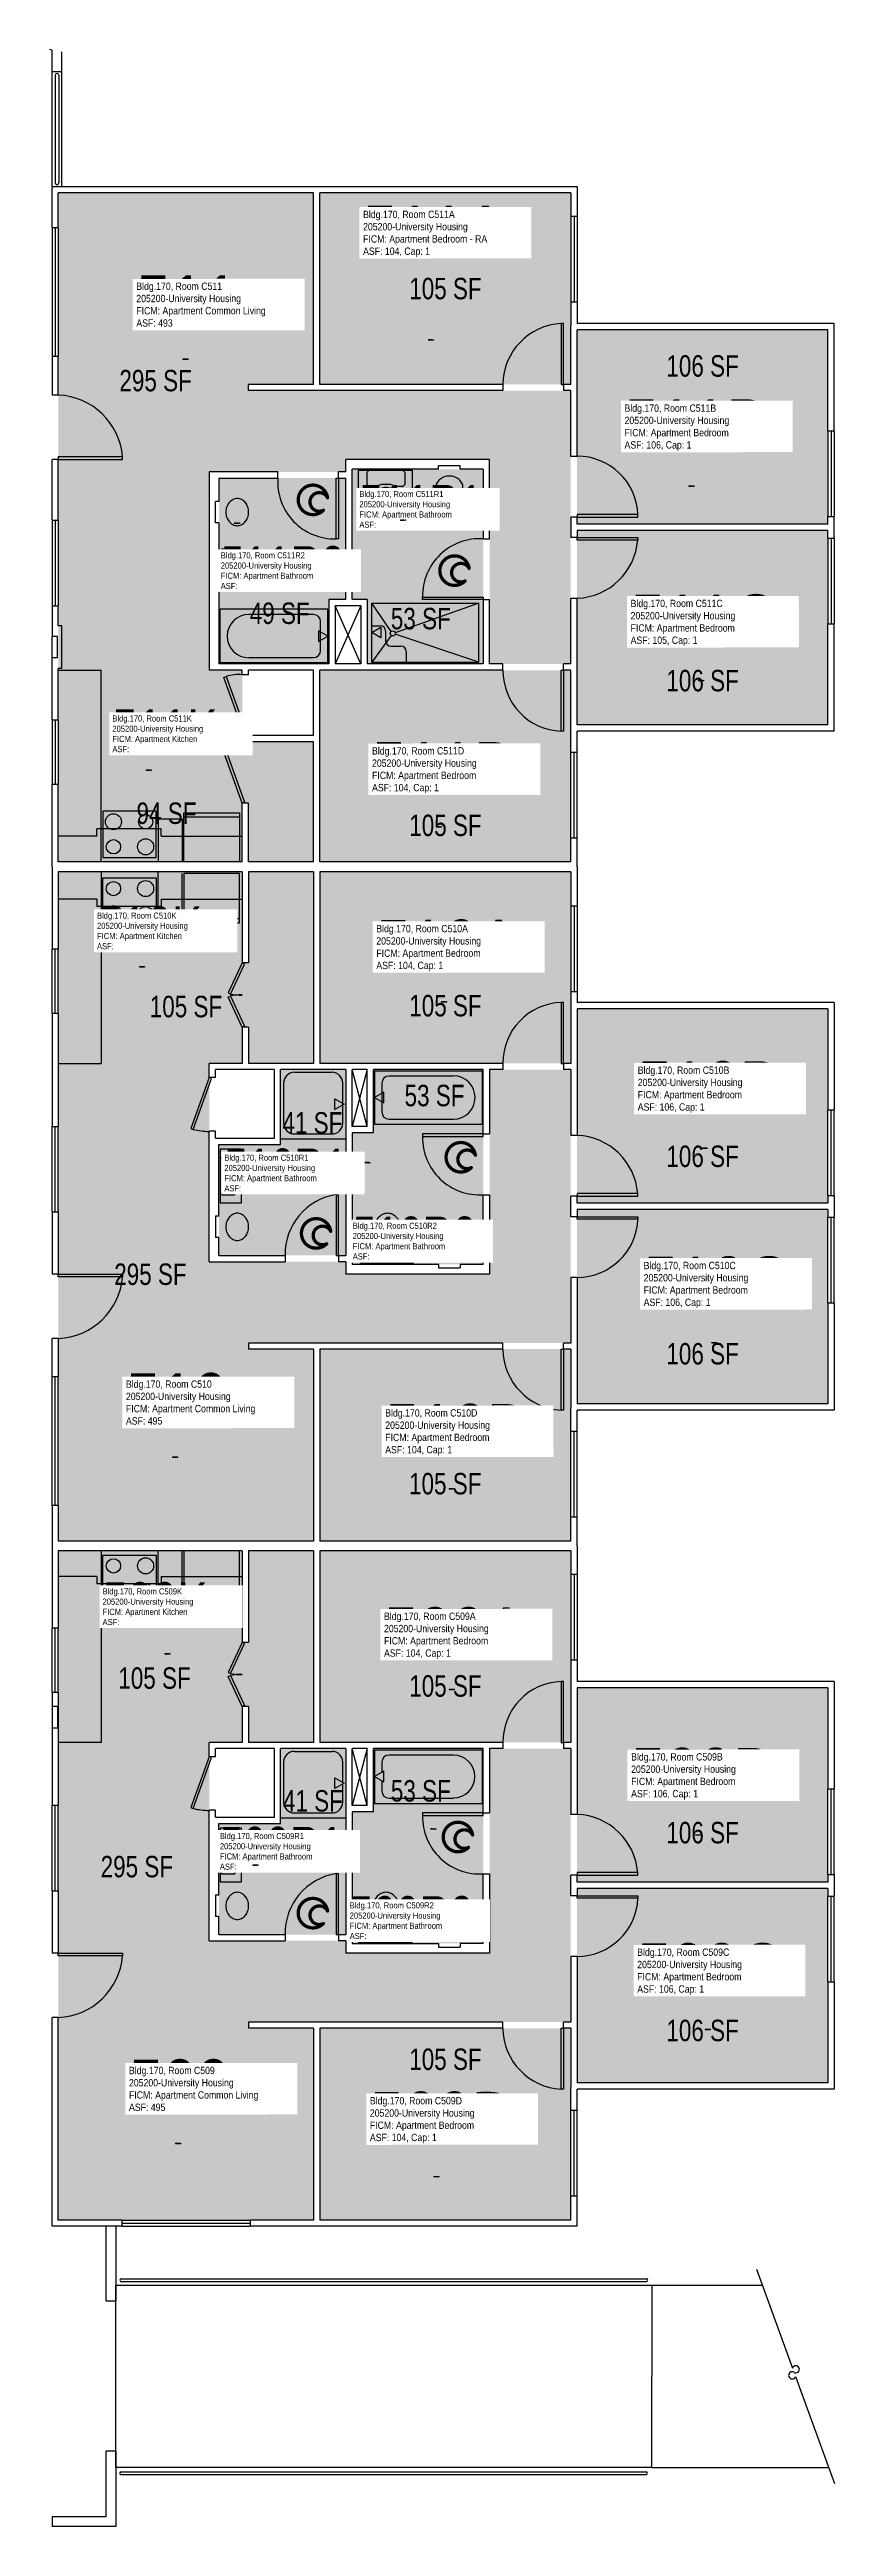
# Model space of a CAD drawing. Header units: inches. Extents: x -88 to 3164, y -86 to 1653.
# Drawn here: x 2725 to 3164, y 254 to 1641 of the extents above; entities that cross this region are included whole.
import ezdxf
from ezdxf.enums import TextEntityAlignment as Align

# ---------------------------------------------------------------- set-up
doc = ezdxf.new("R2010")
doc.units = ezdxf.units.IN
doc.header["$LTSCALE"] = 10
doc.header["$MEASUREMENT"] = 0
doc.layers.get('0').update_dxf_attribs({"linetype": 'CONTINUOUS'})
for name, color, linetype in [('A-DOOR', 2, 'CONTINUOUS'), ('A-FLOR', 3, 'CONTINUOUS'), ('A-GLAZ', 1, 'CONTINUOUS'), ('A-IDEN-ICON', 4, 'CONTINUOUS'), ('A-IDEN-RNUM', 7, 'CONTINUOUS'), ('A-IDEN-SNUM', 4, 'CONTINUOUS'), ('A-IDEN-VNUM', 4, 'CONTINUOUS'), ('A-SITE', 3, 'CONTINUOUS'), ('A-WALL', 5, 'CONTINUOUS'), ('AREA-TEXT', 3, 'CONTINUOUS'), ('P-SANR-FIXT', 2, 'CONTINUOUS'), ('Rooms-Category-Color', 7, 'CONTINUOUS'), ('Rooms-College-Color', 7, 'CONTINUOUS'), ('Rooms-Department-Color', 7, 'CONTINUOUS'), ('Rooms-Division-Color', 7, 'CONTINUOUS'), ('Rooms-Information', 7, 'CONTINUOUS')]:
    doc.layers.add(name, color=color, linetype=linetype)
doc.styles.add('CP_AREA', font='arial.ttf', dxfattribs={"height": 15})
doc.styles.add('CP_ROOMVNUMBER', font='arial.ttf', dxfattribs={"width": 0.85, "height": 0.075})
doc.styles.add('ROOMSNUMBER', font='TXT.SHX', dxfattribs={"height": 1})

msp = doc.modelspace()

# ---------------------------------------------------------------- texts
at = {"layer": 'A-IDEN-RNUM', "style": 'ROOMSNUMBER'}
for s, rotation, p in [('0511-A0', 0.0494, (2936.8, 1477.9)), ('0511-00', 0.0822, (2799.3, 1467.1)), ('0511-B0', 0.0822, (3082.6, 1396.1)), ('0511-R2', 358.9, (2828.2, 1375.3)), ('0511-R1', 358.9, (2921.2, 1377)), ('0511-C0', 0.0494, (3088.1, 1287.2)), ('0511-K0', 358.9, (2778.8, 1237.1)), ('0511-D0', 0.0822, (2941.1, 1205.4)), ('0510-K0', 358.9, (2775, 1127.1)), ('0510-A0', 0.0494, (2944.1, 1107.4)), ('0510-B0', 0.0822, (3090, 1025.5)), ('0510-R1', 358.9, (2836.7, 1016.4)), ('0510-R2', 358.9, (2901.1, 1017.5)), ('0510-C0', 0.0494, (3095.4, 916.7)), ('0510-00', 0.0822, (2793.5, 852.7)), ('0510-D0', 0.0822, (2948.4, 834.9)), ('0509-K0', 358.9, (2789.2, 742.6)), ('0509-A0', 0.0494, (2948.5, 722.6)), ('0509-R2', 358.9, (2938.1, 644.6)), ('0509-B0', 0.0822, (3086.3, 641.2)), ('0509-R1', 358.9, (2838.5, 624.4)), ('0509-C0', 0.0494, (3091.8, 532.4)), ('0509-00', 0.0822, (2795.2, 468.6)), ('0509-D0', 0.0822, (2939.9, 450))]:
    msp.add_text(s, height=0.36, rotation=rotation, dxfattribs=at).set_placement(p)
at = {"layer": 'A-IDEN-SNUM', "style": 'ROOMSNUMBER'}
for s, rotation, p in [('1700C511A0', 0.0494, (2936.8, 1477.9)), ('1700C51100', 0.0822, (2799.3, 1467.1)), ('1700C511B0', 0.0822, (3082.6, 1396.1)), ('1700C511R2', 358.9, (2828.2, 1375.3)), ('1700C511R1', 358.9, (2921.2, 1377)), ('1700C511C0', 0.0494, (3088.1, 1287.2)), ('1700C511K0', 358.9, (2778.8, 1237.1)), ('1700C511D0', 0.0822, (2941.1, 1205.4)), ('1700C510K0', 358.9, (2775, 1127.1)), ('1700C510A0', 0.0494, (2944.1, 1107.4)), ('1700C510B0', 0.0822, (3090, 1025.5)), ('1700C510R1', 358.9, (2836.7, 1016.4)), ('1700C510R2', 358.9, (2901.1, 1017.5)), ('1700C510C0', 0.0494, (3095.4, 916.7)), ('1700C51000', 0.0822, (2793.5, 852.7)), ('1700C510D0', 0.0822, (2948.4, 834.9)), ('1700C509K0', 358.9, (2789.2, 742.6)), ('1700C509A0', 0.0494, (2948.5, 722.6)), ('1700C509R2', 358.9, (2938.1, 644.6)), ('1700C509B0', 0.0822, (3086.3, 641.2)), ('1700C509R1', 358.9, (2838.5, 624.4)), ('1700C509C0', 0.0494, (3091.8, 532.4)), ('1700C50900', 0.0822, (2795.2, 468.6)), ('1700C509D0', 0.0822, (2939.9, 450))]:
    msp.add_text(s, height=0.36, rotation=rotation, dxfattribs=at).set_placement(p)
at = {"layer": 'A-IDEN-VNUM', "style": 'CP_ROOMVNUMBER', "width": 0.85}
for s, rotation, p in [('511A', 0.0535, (2900.3, 1524.4)), ('511', 0.0494, (2773.3, 1485.4)), ('511B', 0.0494, (3046.7, 1416)), ('511C', 0.0494, (3050.1, 1306.7)), ('511D', 0.0494, (2905.3, 1224.2)), ('510A', 0.0535, (2907.7, 1124.7)), ('510B', 0.0494, (3054.1, 1045.5)), ('510C', 0.0494, (3057.4, 936.2)), ('510', 0.0494, (2767.5, 871)), ('510D', 0.0494, (2912.7, 853.7)), ('509A', 0.0535, (2912, 739.9)), ('509B', 0.0494, (3050.4, 661.2)), ('509C', 0.0494, (3053.8, 551.9)), ('509', 0.0494, (2769.2, 486.9)), ('509D', 0.0494, (2904.1, 468.8))]:
    msp.add_text(s, height=28.8, rotation=rotation, dxfattribs=at).set_placement(p)
at = {"layer": 'A-IDEN-VNUM', "style": 'CP_ROOMVNUMBER'}
for s, width, p in [('511R1', 0.7, (2898.2, 1372.9)), ('511R2', 0.7, (2820.6, 1338.6)), ('511K', 0.75, (2759.9, 1247.3, 0)), ('510K', 0.75, (2751.3, 1137, 0)), ('510R1', 0.7, (2822.6, 1001.5)), ('510R2', 0.7, (2894.5, 963.4)), ('509K', 0.75, (2754.4, 758.8, 0)), ('509R1', 0.7, (2820.1, 621.9)), ('509R2', 0.7, (2892.8, 583.1))]:
    msp.add_text(s, height=24, dxfattribs=dict(at, width=width)).set_placement(p)
at = {"layer": 'AREA-TEXT', "style": 'CP_AREA', "width": 0.75}
for s, p in [('105 SF', (2946.4, 1506.8)), ('106 SF', (3090.4, 1463.5)), ('295 SF', (2784.1, 1455.3)), ('49 SF', (2853.6, 1325.1)), ('53 SF', (2932.6, 1322.1)), ('106 SF', (3090.4, 1287.4)), ('94 SF', (2790.2, 1213.2)), ('105 SF', (2946.4, 1206.4)), ('105 SF', (2801.1, 1105)), ('105 SF', (2946.4, 1105.5)), ('53 SF', (2940.3, 1055.2)), ('41 SF', (2871.9, 1039.9)), ('106 SF', (3090.4, 1021.2)), ('295 SF', (2781.2, 955.2)), ('106 SF', (3090.4, 910.7)), ('105 SF', (2946.3, 838)), ('105 SF', (2783.5, 729.2)), ('105 SF', (2946.4, 724.8)), ('41 SF', (2872.2, 660.5)), ('53 SF', (2932.6, 666.1)), ('106 SF', (3090.4, 642.7)), ('295 SF', (2773.6, 623.7)), ('106 SF', (3090.4, 532)), ('105 SF', (2946.4, 515.9))]:
    msp.add_text(s, height=12, dxfattribs=at).set_placement(p, align=Align.MIDDLE_CENTER)

# ---------------------------------------------------------------- blocks, each defined once
blk = doc.blocks.new('CPBATH')
at = {"color": 0, "linetype": 'ByBlock', "const_width": 0.0127}
for points in [[(0.0571, 0.0168, 0.861492), (-0.0551, 0, 1)], [(-0.0551, 0, 0.726902), (0.0487, -0.0337, 1)], [(0.0571, 0.0168, 0.729002), (-0.0084, -0.0042, 1)], [(-0.0084, -0.0042, 0.609468), (0.0487, -0.0337, 1)]]:
    blk.add_lwpolyline(points, format="xyb", dxfattribs=at)
at = {"color": 0, "linetype": 'ByBlock', "const_width": 0.00637}
for points in [[(0.0544, 0.0152, 1), (0.0599, 0.0184, 1)], [(0.0459, -0.0353, 1), (0.0515, -0.0321, 1)]]:
    blk.add_lwpolyline(points, format="xyb", close=True, dxfattribs=at)

# ---------------------------------------------------------------- hatches: boundary and pattern name
at = {"layer": 'Rooms-Category-Color', "true_color": 0x728ef3}
for points in [[(3016.6, 1296.7), (3016.6, 1449.7), (2836.1, 1449.7), (2836.1, 1453.2), (2872.6, 1453.2), (2872.6, 1560.4), (2729.6, 1560.4), (2729.6, 1293.2), (2814.1, 1293.2), (2814.1, 1404.2), (2890.6, 1404.2), (2890.6, 1411.2), (2971.1, 1411.2), (2971.1, 1296.7)], [(2876.1, 1560.4), (2876.1, 1453.2), (3016.6, 1453.2), (3016.6, 1560.4)], [(3020.1, 1483.7), (3020.1, 1374.9), (3160.6, 1374.9), (3160.6, 1483.7)], [(2890.6, 1400.7), (2890.6, 1332.7), (2881.1, 1332.7), (2881.1, 1296.7), (2819.6, 1296.7), (2819.6, 1400.7)], [(2967.6, 1296.7), (2967.6, 1405.7), (2894.1, 1405.7), (2894.1, 1332.7), (2902.7, 1332.9), (2902.7, 1296.7)], [(3020.1, 1371.4), (3020.1, 1262.7), (3160.4, 1262.8), (3160.6, 1371.4)], [(2832.6, 1293.2), (2729.6, 1293.2), (2729.6, 1185.9), (2832.6, 1185.9), (2832.6, 1218.9), (2836.1, 1218.9), (2836.1, 1185.9), (2872.6, 1185.9), (2872.6, 1253.2), (2836.1, 1253.2), (2836.1, 1248.9), (2832.6, 1248.9)], [(2876.1, 1293.2), (2876.1, 1185.9), (3016.6, 1185.9), (3016.6, 1293.2)], [(2832.6, 1073.2), (2729.6, 1073.2), (2729.6, 1180.4), (2832.6, 1180.4), (2832.6, 1129.4), (2836.1, 1129.4), (2836.1, 1180.4), (2872.6, 1180.4), (2872.6, 1073.2), (2836.1, 1073.2), (2836.1, 1093.4), (2832.6, 1093.4)], [(2876.1, 1073.2), (2876.1, 1180.4), (3016.6, 1180.4), (3016.6, 1073.2)], [(3020.1, 994.9), (3020.1, 1103.7), (3160.4, 1103.8), (3160.6, 994.9)], [(3016.6, 1069.7), (3016.6, 916.7), (2836.1, 916.7), (2836.1, 913.2), (2872.6, 913.2), (2872.6, 805.9), (2729.6, 805.9), (2729.6, 1073.2), (2814.1, 1073.2), (2814.1, 962.2), (2890.6, 962.2), (2890.6, 955.2), (2971.1, 955.2), (2971.1, 1069.7)], [(2890.6, 965.7), (2890.6, 1069.7), (2854.1, 1069.7), (2854.1, 1027.8), (2819.6, 1027.8), (2819.6, 965.7)], [(2967.6, 1069.7), (2967.6, 960.7), (2894.1, 960.7), (2894.1, 1034.3), (2906.1, 1034.3), (2906.1, 1069.7)], [(3020.1, 882.7), (3020.1, 991.4), (3160.6, 991.4), (3160.6, 882.7)], [(2875.9, 806.1), (2875.9, 913.3), (3016.4, 913.3), (3016.6, 805.9)], [(2832.6, 693.2), (2729.6, 693.2), (2729.6, 800.4), (2832.6, 800.4), (2832.6, 749.2), (2836.1, 749.2), (2836.1, 800.4), (2872.6, 800.4), (2872.6, 693.2), (2836.1, 693.2), (2836.1, 713.2), (2832.6, 713.2)], [(2876.1, 693.2), (2876.1, 800.4), (3016.6, 800.4), (3016.6, 693.2)], [(3020.1, 614.9), (3020.1, 723.7), (3160.6, 723.7), (3160.6, 614.9)], [(3016.6, 689.7), (3016.6, 536.7), (2836.1, 536.7), (2836.1, 533.2), (2872.6, 533.2), (2872.6, 425.9), (2729.6, 425.9), (2729.6, 693.2), (2814.1, 693.2), (2814.1, 582.2), (2890.6, 582.2), (2890.6, 575.2), (2971.1, 575.2), (2971.1, 689.7)], [(2819.7, 647.8), (2854.2, 647.8), (2854.2, 689.7), (2890.6, 689.7), (2890.6, 585.7), (2819.6, 585.7)], [(2967.6, 689.7), (2967.6, 580.7), (2894.1, 580.7), (2894.2, 654.3), (2906.2, 654.3), (2906.2, 689.7)], [(3020.1, 502.7), (3020.1, 611.4), (3160.6, 611.4), (3160.6, 502.7)], [(2876.1, 425.9), (2876.1, 533.2), (3016.6, 533.2), (3016.6, 425.9)]]:
    msp.add_hatch(color=171, dxfattribs=at).paths.add_polyline_path(points)
at = {"layer": 'Rooms-College-Color', "true_color": 0xadadad}
for points in [[(3016.6, 1296.7), (3016.6, 1449.7), (2836.1, 1449.7), (2836.1, 1453.2), (2872.6, 1453.2), (2872.6, 1560.4), (2729.6, 1560.4), (2729.6, 1293.2), (2814.1, 1293.2), (2814.1, 1404.2), (2890.6, 1404.2), (2890.6, 1411.2), (2971.1, 1411.2), (2971.1, 1296.7)], [(2876.1, 1560.4), (2876.1, 1453.2), (3016.6, 1453.2), (3016.6, 1560.4)], [(3020.1, 1483.7), (3020.1, 1374.9), (3160.6, 1374.9), (3160.6, 1483.7)], [(2890.6, 1400.7), (2890.6, 1332.7), (2881.1, 1332.7), (2881.1, 1296.7), (2819.6, 1296.7), (2819.6, 1400.7)], [(2967.6, 1296.7), (2967.6, 1405.7), (2894.1, 1405.7), (2894.1, 1332.7), (2902.7, 1332.9), (2902.7, 1296.7)], [(3020.1, 1371.4), (3020.1, 1262.7), (3160.4, 1262.8), (3160.6, 1371.4)], [(2832.6, 1293.2), (2729.6, 1293.2), (2729.6, 1185.9), (2832.6, 1185.9), (2832.6, 1218.9), (2836.1, 1218.9), (2836.1, 1185.9), (2872.6, 1185.9), (2872.6, 1253.2), (2836.1, 1253.2), (2836.1, 1248.9), (2832.6, 1248.9)], [(2876.1, 1293.2), (2876.1, 1185.9), (3016.6, 1185.9), (3016.6, 1293.2)], [(2832.6, 1073.2), (2729.6, 1073.2), (2729.6, 1180.4), (2832.6, 1180.4), (2832.6, 1129.4), (2836.1, 1129.4), (2836.1, 1180.4), (2872.6, 1180.4), (2872.6, 1073.2), (2836.1, 1073.2), (2836.1, 1093.4), (2832.6, 1093.4)], [(2876.1, 1073.2), (2876.1, 1180.4), (3016.6, 1180.4), (3016.6, 1073.2)], [(3020.1, 994.9), (3020.1, 1103.7), (3160.4, 1103.8), (3160.6, 994.9)], [(3016.6, 1069.7), (3016.6, 916.7), (2836.1, 916.7), (2836.1, 913.2), (2872.6, 913.2), (2872.6, 805.9), (2729.6, 805.9), (2729.6, 1073.2), (2814.1, 1073.2), (2814.1, 962.2), (2890.6, 962.2), (2890.6, 955.2), (2971.1, 955.2), (2971.1, 1069.7)], [(2890.6, 965.7), (2890.6, 1069.7), (2854.1, 1069.7), (2854.1, 1027.8), (2819.6, 1027.8), (2819.6, 965.7)], [(2967.6, 1069.7), (2967.6, 960.7), (2894.1, 960.7), (2894.1, 1034.3), (2906.1, 1034.3), (2906.1, 1069.7)], [(3020.1, 882.7), (3020.1, 991.4), (3160.6, 991.4), (3160.6, 882.7)], [(2875.9, 806.1), (2875.9, 913.3), (3016.4, 913.3), (3016.6, 805.9)], [(2832.6, 693.2), (2729.6, 693.2), (2729.6, 800.4), (2832.6, 800.4), (2832.6, 749.2), (2836.1, 749.2), (2836.1, 800.4), (2872.6, 800.4), (2872.6, 693.2), (2836.1, 693.2), (2836.1, 713.2), (2832.6, 713.2)], [(2876.1, 693.2), (2876.1, 800.4), (3016.6, 800.4), (3016.6, 693.2)], [(3020.1, 614.9), (3020.1, 723.7), (3160.6, 723.7), (3160.6, 614.9)], [(3016.6, 689.7), (3016.6, 536.7), (2836.1, 536.7), (2836.1, 533.2), (2872.6, 533.2), (2872.6, 425.9), (2729.6, 425.9), (2729.6, 693.2), (2814.1, 693.2), (2814.1, 582.2), (2890.6, 582.2), (2890.6, 575.2), (2971.1, 575.2), (2971.1, 689.7)], [(2819.7, 647.8), (2854.2, 647.8), (2854.2, 689.7), (2890.6, 689.7), (2890.6, 585.7), (2819.6, 585.7)], [(2967.6, 689.7), (2967.6, 580.7), (2894.1, 580.7), (2894.2, 654.3), (2906.2, 654.3), (2906.2, 689.7)], [(3020.1, 502.7), (3020.1, 611.4), (3160.6, 611.4), (3160.6, 502.7)], [(2876.1, 425.9), (2876.1, 533.2), (3016.6, 533.2), (3016.6, 425.9)]]:
    msp.add_hatch(color=253, dxfattribs=at).paths.add_polyline_path(points)
at = {"layer": 'Rooms-Department-Color', "true_color": 0x604aed}
for points in [[(3016.6, 1296.7), (3016.6, 1449.7), (2836.1, 1449.7), (2836.1, 1453.2), (2872.6, 1453.2), (2872.6, 1560.4), (2729.6, 1560.4), (2729.6, 1293.2), (2814.1, 1293.2), (2814.1, 1404.2), (2890.6, 1404.2), (2890.6, 1411.2), (2971.1, 1411.2), (2971.1, 1296.7)], [(2876.1, 1560.4), (2876.1, 1453.2), (3016.6, 1453.2), (3016.6, 1560.4)], [(3020.1, 1483.7), (3020.1, 1374.9), (3160.6, 1374.9), (3160.6, 1483.7)], [(2890.6, 1400.7), (2890.6, 1332.7), (2881.1, 1332.7), (2881.1, 1296.7), (2819.6, 1296.7), (2819.6, 1400.7)], [(2967.6, 1296.7), (2967.6, 1405.7), (2894.1, 1405.7), (2894.1, 1332.7), (2902.7, 1332.9), (2902.7, 1296.7)], [(3020.1, 1371.4), (3020.1, 1262.7), (3160.4, 1262.8), (3160.6, 1371.4)], [(2832.6, 1293.2), (2729.6, 1293.2), (2729.6, 1185.9), (2832.6, 1185.9), (2832.6, 1218.9), (2836.1, 1218.9), (2836.1, 1185.9), (2872.6, 1185.9), (2872.6, 1253.2), (2836.1, 1253.2), (2836.1, 1248.9), (2832.6, 1248.9)], [(2876.1, 1293.2), (2876.1, 1185.9), (3016.6, 1185.9), (3016.6, 1293.2)], [(2832.6, 1073.2), (2729.6, 1073.2), (2729.6, 1180.4), (2832.6, 1180.4), (2832.6, 1129.4), (2836.1, 1129.4), (2836.1, 1180.4), (2872.6, 1180.4), (2872.6, 1073.2), (2836.1, 1073.2), (2836.1, 1093.4), (2832.6, 1093.4)], [(2876.1, 1073.2), (2876.1, 1180.4), (3016.6, 1180.4), (3016.6, 1073.2)], [(3020.1, 994.9), (3020.1, 1103.7), (3160.4, 1103.8), (3160.6, 994.9)], [(3016.6, 1069.7), (3016.6, 916.7), (2836.1, 916.7), (2836.1, 913.2), (2872.6, 913.2), (2872.6, 805.9), (2729.6, 805.9), (2729.6, 1073.2), (2814.1, 1073.2), (2814.1, 962.2), (2890.6, 962.2), (2890.6, 955.2), (2971.1, 955.2), (2971.1, 1069.7)], [(2890.6, 965.7), (2890.6, 1069.7), (2854.1, 1069.7), (2854.1, 1027.8), (2819.6, 1027.8), (2819.6, 965.7)], [(2967.6, 1069.7), (2967.6, 960.7), (2894.1, 960.7), (2894.1, 1034.3), (2906.1, 1034.3), (2906.1, 1069.7)], [(3020.1, 882.7), (3020.1, 991.4), (3160.6, 991.4), (3160.6, 882.7)], [(2875.9, 806.1), (2875.9, 913.3), (3016.4, 913.3), (3016.6, 805.9)], [(2832.6, 693.2), (2729.6, 693.2), (2729.6, 800.4), (2832.6, 800.4), (2832.6, 749.2), (2836.1, 749.2), (2836.1, 800.4), (2872.6, 800.4), (2872.6, 693.2), (2836.1, 693.2), (2836.1, 713.2), (2832.6, 713.2)], [(2876.1, 693.2), (2876.1, 800.4), (3016.6, 800.4), (3016.6, 693.2)], [(3020.1, 614.9), (3020.1, 723.7), (3160.6, 723.7), (3160.6, 614.9)], [(3016.6, 689.7), (3016.6, 536.7), (2836.1, 536.7), (2836.1, 533.2), (2872.6, 533.2), (2872.6, 425.9), (2729.6, 425.9), (2729.6, 693.2), (2814.1, 693.2), (2814.1, 582.2), (2890.6, 582.2), (2890.6, 575.2), (2971.1, 575.2), (2971.1, 689.7)], [(2819.7, 647.8), (2854.2, 647.8), (2854.2, 689.7), (2890.6, 689.7), (2890.6, 585.7), (2819.6, 585.7)], [(2967.6, 689.7), (2967.6, 580.7), (2894.1, 580.7), (2894.2, 654.3), (2906.2, 654.3), (2906.2, 689.7)], [(3020.1, 502.7), (3020.1, 611.4), (3160.6, 611.4), (3160.6, 502.7)], [(2876.1, 425.9), (2876.1, 533.2), (3016.6, 533.2), (3016.6, 425.9)]]:
    msp.add_hatch(color=173, dxfattribs=at).paths.add_polyline_path(points)
at = {"layer": 'Rooms-Division-Color', "true_color": 0x604aed}
for points in [[(3016.6, 1296.7), (3016.6, 1449.7), (2836.1, 1449.7), (2836.1, 1453.2), (2872.6, 1453.2), (2872.6, 1560.4), (2729.6, 1560.4), (2729.6, 1293.2), (2814.1, 1293.2), (2814.1, 1404.2), (2890.6, 1404.2), (2890.6, 1411.2), (2971.1, 1411.2), (2971.1, 1296.7)], [(2876.1, 1560.4), (2876.1, 1453.2), (3016.6, 1453.2), (3016.6, 1560.4)], [(3020.1, 1483.7), (3020.1, 1374.9), (3160.6, 1374.9), (3160.6, 1483.7)], [(2890.6, 1400.7), (2890.6, 1332.7), (2881.1, 1332.7), (2881.1, 1296.7), (2819.6, 1296.7), (2819.6, 1400.7)], [(2967.6, 1296.7), (2967.6, 1405.7), (2894.1, 1405.7), (2894.1, 1332.7), (2902.7, 1332.9), (2902.7, 1296.7)], [(3020.1, 1371.4), (3020.1, 1262.7), (3160.4, 1262.8), (3160.6, 1371.4)], [(2832.6, 1293.2), (2729.6, 1293.2), (2729.6, 1185.9), (2832.6, 1185.9), (2832.6, 1218.9), (2836.1, 1218.9), (2836.1, 1185.9), (2872.6, 1185.9), (2872.6, 1253.2), (2836.1, 1253.2), (2836.1, 1248.9), (2832.6, 1248.9)], [(2876.1, 1293.2), (2876.1, 1185.9), (3016.6, 1185.9), (3016.6, 1293.2)], [(2832.6, 1073.2), (2729.6, 1073.2), (2729.6, 1180.4), (2832.6, 1180.4), (2832.6, 1129.4), (2836.1, 1129.4), (2836.1, 1180.4), (2872.6, 1180.4), (2872.6, 1073.2), (2836.1, 1073.2), (2836.1, 1093.4), (2832.6, 1093.4)], [(2876.1, 1073.2), (2876.1, 1180.4), (3016.6, 1180.4), (3016.6, 1073.2)], [(3020.1, 994.9), (3020.1, 1103.7), (3160.4, 1103.8), (3160.6, 994.9)], [(3016.6, 1069.7), (3016.6, 916.7), (2836.1, 916.7), (2836.1, 913.2), (2872.6, 913.2), (2872.6, 805.9), (2729.6, 805.9), (2729.6, 1073.2), (2814.1, 1073.2), (2814.1, 962.2), (2890.6, 962.2), (2890.6, 955.2), (2971.1, 955.2), (2971.1, 1069.7)], [(2890.6, 965.7), (2890.6, 1069.7), (2854.1, 1069.7), (2854.1, 1027.8), (2819.6, 1027.8), (2819.6, 965.7)], [(2967.6, 1069.7), (2967.6, 960.7), (2894.1, 960.7), (2894.1, 1034.3), (2906.1, 1034.3), (2906.1, 1069.7)], [(3020.1, 882.7), (3020.1, 991.4), (3160.6, 991.4), (3160.6, 882.7)], [(2875.9, 806.1), (2875.9, 913.3), (3016.4, 913.3), (3016.6, 805.9)], [(2832.6, 693.2), (2729.6, 693.2), (2729.6, 800.4), (2832.6, 800.4), (2832.6, 749.2), (2836.1, 749.2), (2836.1, 800.4), (2872.6, 800.4), (2872.6, 693.2), (2836.1, 693.2), (2836.1, 713.2), (2832.6, 713.2)], [(2876.1, 693.2), (2876.1, 800.4), (3016.6, 800.4), (3016.6, 693.2)], [(3020.1, 614.9), (3020.1, 723.7), (3160.6, 723.7), (3160.6, 614.9)], [(3016.6, 689.7), (3016.6, 536.7), (2836.1, 536.7), (2836.1, 533.2), (2872.6, 533.2), (2872.6, 425.9), (2729.6, 425.9), (2729.6, 693.2), (2814.1, 693.2), (2814.1, 582.2), (2890.6, 582.2), (2890.6, 575.2), (2971.1, 575.2), (2971.1, 689.7)], [(2819.7, 647.8), (2854.2, 647.8), (2854.2, 689.7), (2890.6, 689.7), (2890.6, 585.7), (2819.6, 585.7)], [(2967.6, 689.7), (2967.6, 580.7), (2894.1, 580.7), (2894.2, 654.3), (2906.2, 654.3), (2906.2, 689.7)], [(3020.1, 502.7), (3020.1, 611.4), (3160.6, 611.4), (3160.6, 502.7)], [(2876.1, 425.9), (2876.1, 533.2), (3016.6, 533.2), (3016.6, 425.9)]]:
    msp.add_hatch(color=173, dxfattribs=at).paths.add_polyline_path(points)

# ---------------------------------------------------------------- linework, layer by layer
at = {"layer": 'A-DOOR'}
for p, q in [((3011.2, 1487.2), (3011.2, 1453.2)), ((3012.6, 1487.2), (3011.2, 1487.2)), ((3012.6, 1453.2), (3012.6, 1487.2)), ((3011.2, 1453.2), (3012.6, 1453.2)), ((2765.6, 1412.6), (2729.6, 1412.6)), ((2729.6, 1412.6), (2729.6, 1411.2)), ((2729.6, 1411.2), (2765.6, 1411.2)), ((2765.6, 1411.2), (2765.6, 1412.6)), ((2885.2, 1366.7), (2885.2, 1400.7)), ((2885.2, 1400.7), (2886.6, 1400.7)), ((2886.6, 1400.7), (2886.6, 1366.7)), ((3054.1, 1380.4), (3020.1, 1380.4)), ((3020.1, 1380.4), (3020.1, 1378.9)), ((3020.1, 1378.9), (3054.1, 1378.9)), ((3054.1, 1378.9), (3054.1, 1380.4)), ((2886.6, 1366.7), (2885.2, 1366.7)), ((3020.1, 1367.4), (3054.1, 1367.4)), ((3020.1, 1366), (3020.1, 1367.4)), ((3054.1, 1366), (3020.1, 1366)), ((3054.1, 1367.4), (3054.1, 1366)), ((2933.6, 1334.1), (2967.6, 1334.1)), ((2933.6, 1332.7), (2933.6, 1334.1)), ((2967.6, 1332.7), (2933.6, 1332.7)), ((2967.6, 1334.1), (2967.6, 1332.7)), ((2822.3, 1289.2), (2823.6, 1289.7)), ((2832.6, 1260.7), (2822.3, 1289.2)), ((2823.6, 1289.7), (2833.9, 1261.2)), ((3011.2, 1259.2), (3011.2, 1293.2)), ((3011.2, 1293.2), (3012.6, 1293.2)), ((3012.6, 1293.2), (3012.6, 1259.2)), ((2822.3, 1247.4), (2823.6, 1247.9)), ((2823.6, 1247.9), (2833.9, 1219.4)), ((2833.9, 1261.2), (2832.6, 1260.7)), ((3012.6, 1259.2), (3011.2, 1259.2)), ((2832.6, 1218.9), (2822.3, 1247.4)), ((2833.9, 1219.4), (2832.6, 1218.9)), ((2832.6, 1129.4), (2824.7, 1112.6)), ((2826, 1112), (2833.9, 1128.8)), ((2833.9, 1128.8), (2832.6, 1129.4)), ((2824.7, 1112.6), (2826, 1112)), ((2824.7, 1110.3), (2826, 1110.9)), ((2832.6, 1093.4), (2824.7, 1110.3)), ((2826, 1110.9), (2833.9, 1094)), ((3011.2, 1107.2), (3011.2, 1073.2)), ((3012.6, 1107.2), (3011.2, 1107.2)), ((3012.6, 1073.2), (3012.6, 1107.2)), ((2833.9, 1094), (2832.6, 1093.4)), ((3011.2, 1073.2), (3012.6, 1073.2)), ((2814.1, 1065.2), (2803.8, 1036.7)), ((2805.1, 1036.2), (2815.4, 1064.7)), ((2815.4, 1064.7), (2814.1, 1065.2)), ((2803.8, 1036.7), (2805.1, 1036.2)), ((2933.6, 1033.7), (2933.6, 1032.3)), ((2967.6, 1033.7), (2933.6, 1033.7)), ((2933.6, 1032.3), (2967.6, 1032.3)), ((2967.6, 1032.3), (2967.6, 1033.7)), ((2885.2, 999.7), (2885.2, 965.7)), ((2886.6, 999.7), (2885.2, 999.7)), ((2886.6, 965.7), (2886.6, 999.7)), ((3054.1, 1000.4), (3020.1, 1000.4)), ((3020.1, 1000.4), (3020.1, 998.9)), ((3020.1, 998.9), (3054.1, 998.9)), ((3054.1, 998.9), (3054.1, 1000.4)), ((3020.1, 987.4), (3054.1, 987.4)), ((3020.1, 986), (3020.1, 987.4)), ((3054.1, 986), (3020.1, 986)), ((3054.1, 987.4), (3054.1, 986)), ((2885.2, 965.7), (2886.6, 965.7)), ((2729.6, 955.2), (2765.6, 955.2)), ((2729.6, 953.8), (2729.6, 955.2)), ((2765.6, 953.8), (2729.6, 953.8)), ((2765.6, 955.2), (2765.6, 953.8)), ((3011.2, 879.2), (3011.2, 913.2)), ((3011.2, 913.2), (3012.6, 913.2)), ((3012.6, 913.2), (3012.6, 879.2)), ((3012.6, 879.2), (3011.2, 879.2)), ((2832.6, 749.2), (2824.7, 732.4)), ((2826, 731.8), (2833.9, 748.6)), ((2833.9, 748.6), (2832.6, 749.2)), ((2824.7, 732.4), (2826, 731.8)), ((2824.7, 730), (2826, 730.6)), ((2832.6, 713.2), (2824.7, 730)), ((2826, 730.6), (2833.9, 713.8)), ((3011.2, 727.2), (3011.2, 693.2)), ((3012.6, 727.2), (3011.2, 727.2)), ((3012.6, 693.2), (3012.6, 727.2)), ((2833.9, 713.8), (2832.6, 713.2)), ((3011.2, 693.2), (3012.6, 693.2)), ((2814.1, 685.2), (2803.8, 656.7)), ((2805.1, 656.2), (2815.4, 684.7)), ((2815.4, 684.7), (2814.1, 685.2)), ((2803.8, 656.7), (2805.1, 656.2)), ((2933.6, 653.7), (2933.6, 652.3)), ((2967.6, 653.7), (2933.6, 653.7)), ((2933.6, 652.3), (2967.6, 652.3)), ((2967.6, 652.3), (2967.6, 653.7)), ((2885.2, 619.7), (2885.2, 585.7)), ((2886.6, 619.7), (2885.2, 619.7)), ((2886.6, 585.7), (2886.6, 619.7)), ((3054.1, 620.4), (3020.1, 620.4)), ((3020.1, 620.4), (3020.1, 618.9)), ((3020.1, 618.9), (3054.1, 618.9)), ((3054.1, 618.9), (3054.1, 620.4)), ((3020.1, 607.4), (3054.1, 607.4)), ((3020.1, 606), (3020.1, 607.4)), ((3054.1, 606), (3020.1, 606)), ((3054.1, 607.4), (3054.1, 606)), ((2885.2, 585.7), (2886.6, 585.7)), ((2729.6, 575.2), (2765.6, 575.2)), ((2729.6, 573.8), (2729.6, 575.2)), ((2765.6, 573.8), (2729.6, 573.8)), ((2765.6, 575.2), (2765.6, 573.8)), ((3011.2, 499.2), (3011.2, 533.2)), ((3011.2, 533.2), (3012.6, 533.2)), ((3012.6, 533.2), (3012.6, 499.2)), ((3012.6, 499.2), (3011.2, 499.2))]:
    msp.add_line(p, q, dxfattribs=at)
for centre, radius, start, end in [((3013, 1452.9), 34.4, 92.9962, 179.4415), ((2728.1, 1409.6), 37.6, 4.5519, 87.7477), ((2884.4, 1398.6), 31.9, 176.1792, 271.3831), ((3020.2, 1379), 34, 2.3551, 90.0827), ((2965.5, 1334.9), 31.9, 86.1792, 181.3831), ((3018.8, 1368.9), 35.4, 272.1346, 355.4277), ((2830.3, 1271.6), 19.2, 83.0428, 110.1835), ((3012.4, 1292.9), 33.8, 179.5672, 267.995), ((2830.3, 1229.8), 19.2, 83.0428, 110.1835), ((2831.4, 1137.1), 25.7, 257.7951, 272.6003), ((2831.4, 1085.8), 25.7, 87.3997, 102.2049), ((3012.4, 1073.5), 33.8, 92.005, 180.4328), ((2815, 1081.7), 46.6, 257.7303, 268.8634), ((2965.5, 1031.5), 31.9, 178.6169, 273.8208), ((3018.8, 997.5), 35.4, 4.5723, 87.8654), ((2890.5, 966.3), 33.9, 98.9487, 180.9447), ((3020.2, 987.4), 34, 269.9173, 357.6449), ((2728.1, 956.8), 37.6, 272.2523, 355.4481), ((3013, 913.5), 34.4, 180.5585, 267.0038), ((2831.4, 756.9), 25.7, 257.7951, 272.6003), ((2831.4, 705.5), 25.7, 87.3997, 102.2049), ((3012.4, 693.5), 33.8, 92.005, 180.4328), ((2815, 701.7), 46.6, 257.7303, 268.8634), ((2965.5, 651.5), 31.9, 178.6169, 273.8208), ((3018.8, 617.5), 35.4, 4.5723, 87.8654), ((2890.5, 586.3), 33.9, 98.9487, 180.9447), ((3020.2, 607.4), 34, 269.9173, 357.6449), ((2728.1, 576.8), 37.6, 272.2523, 355.4481), ((3013, 533.5), 34.4, 180.5585, 267.0038)]:
    msp.add_arc(centre, radius, start, end, dxfattribs=at)
at = {"layer": 'A-FLOR'}
for p, q in [((2727.9, 1626.2), (2727.9, 1565.9)), ((2729.9, 1626.2), (2729.9, 1565.9)), ((2899.1, 1296.7), (2884.6, 1329.2)), ((2899.1, 1329.2), (2884.6, 1296.7)), ((2902.6, 1037.8), (2894.1, 1069.7)), ((2902.6, 1069.7), (2894.1, 1037.8)), ((2902.6, 657.8), (2894.1, 689.7)), ((2902.6, 689.7), (2894.1, 657.8)), ((2764.9, 393), (3058.9, 393)), ((2764.9, 391.5), (3058.9, 391.5)), ((2764.8, 285), (3058.8, 285)), ((2764.8, 283.5), (3058.8, 283.5))]:
    msp.add_line(p, q, dxfattribs=at)
for centre, start, end in [((2728.9, 1626.2), 0, 180), ((2728.9, 1565.9), 180, 0)]:
    msp.add_arc(centre, 1, start, end, dxfattribs=at)
at = {"layer": 'A-FLOR', "extrusion": (3.73609e-06, 5.41904e-10, 1)}
for centre in [(2764.9, 392.2, 0), (2764.8, 284.2, 0)]:
    msp.add_arc(centre, 0.75, 90.0083, 270.0083, dxfattribs=at)
at = {"layer": 'A-FLOR', "extrusion": (-3.73609e-06, 5.28233e-10, 1)}
for centre in [(3058.9, 392.3, 0), (3058.8, 284.2, 0)]:
    msp.add_arc(centre, 0.75, 269.9919, 89.9919, dxfattribs=at)
at = {"layer": 'A-GLAZ'}
for p, q in [((2726.1, 1540.7), (2726.1, 1468.7)), ((2727.9, 1540.7), (2727.9, 1468.7)), ((2729.6, 1540.7), (2729.6, 1468.7)), ((3016.6, 1547.2), (3016.6, 1499.2)), ((3018.4, 1547.2), (3018.4, 1499.2)), ((3020.1, 1547.2), (3020.1, 1499.2)), ((3160.6, 1427.2), (3160.6, 1379.2)), ((3162.4, 1427.2), (3162.4, 1379.2)), ((3164.1, 1427.2), (3164.1, 1379.2)), ((2726.1, 1377.2), (2726.1, 1329.2)), ((2727.9, 1377.2), (2727.9, 1329.2)), ((2729.6, 1377.2), (2729.6, 1329.2)), ((3160.6, 1367.2), (3160.6, 1319.2)), ((3162.4, 1367.2), (3162.4, 1319.2)), ((3164.1, 1367.2), (3164.1, 1319.2)), ((2726.1, 1265.2), (2726.1, 1229.2)), ((2727.9, 1265.2), (2727.9, 1229.2)), ((2729.6, 1265.2), (2729.6, 1229.2)), ((3016.6, 1199.2), (3016.6, 1247.2)), ((3018.4, 1199.2), (3018.4, 1247.2)), ((3020.1, 1199.2), (3020.1, 1247.2)), ((3016.6, 1161.2), (3016.6, 1113.2)), ((3018.4, 1161.2), (3018.4, 1113.2)), ((3020.1, 1161.2), (3020.1, 1113.2)), ((2726.1, 1101.2), (2726.1, 1137.2)), ((2727.9, 1101.2), (2727.9, 1137.2)), ((2729.6, 1101.2), (2729.6, 1137.2)), ((3160.6, 999.2), (3160.6, 1047.2)), ((3162.4, 999.2), (3162.4, 1047.2)), ((3164.1, 999.2), (3164.1, 1047.2)), ((2726.1, 990.2), (2726.1, 1037.9)), ((2727.9, 990.2), (2727.9, 1037.9)), ((2729.6, 990.2), (2729.6, 1037.9)), ((3160.6, 939.2), (3160.6, 987.2)), ((3162.4, 939.2), (3162.4, 987.2)), ((3164.1, 939.2), (3164.1, 987.2)), ((2726.1, 825.7), (2726.1, 897.7)), ((2727.9, 825.7), (2727.9, 897.7)), ((2729.6, 825.7), (2729.6, 897.7)), ((3016.6, 819.2), (3016.6, 867.2)), ((3018.4, 819.2), (3018.4, 867.2)), ((3020.1, 819.2), (3020.1, 867.2)), ((3016.6, 787.2), (3016.6, 739.2)), ((3018.4, 787.2), (3018.4, 739.2)), ((3020.1, 787.2), (3020.1, 739.2)), ((2726.1, 721.2), (2726.1, 757.2)), ((2727.9, 721.2), (2727.9, 757.2)), ((2729.6, 721.2), (2729.6, 757.2)), ((3160.6, 619.2), (3160.6, 667.2)), ((3162.4, 619.2), (3162.4, 667.2)), ((3164.1, 619.2), (3164.1, 667.2)), ((2726.1, 610.1), (2726.1, 658.1)), ((2727.9, 610.1), (2727.9, 658.1)), ((2729.6, 610.1), (2729.6, 658.1)), ((3160.6, 559.2), (3160.6, 607.2)), ((3162.4, 559.2), (3162.4, 607.2)), ((3164.1, 559.2), (3164.1, 607.2)), ((3016.6, 439.2), (3016.6, 487.2)), ((3018.4, 439.2), (3018.4, 487.2)), ((3020.1, 439.2), (3020.1, 487.2)), ((2765.1, 425.9), (2837.1, 425.9)), ((2765.1, 424.2), (2837.1, 424.2)), ((2765.1, 422.4), (2837.1, 422.4))]:
    msp.add_line(p, q, dxfattribs=at)
at = {"layer": 'A-SITE'}
for p, q in [((2761.8, 287.5), (2761.9, 389.5)), ((2761.9, 389.5), (3061.9, 389.5)), ((3061.9, 389.5), (3061.8, 287.5)), ((3061.9, 389.5), (3123.8, 389.5)), ((3120.6, 398.5), (3140.7, 343.1)), ((3142.5, 338.3), (3164.3, 278.4)), ((3061.8, 287.5), (2761.8, 287.5)), ((3061.8, 287.5), (3161, 287.5))]:
    msp.add_line(p, q, dxfattribs=at)
for centre, start, end in [((3140.6, 339), 58.8304, 341.1724), ((3142.6, 342.4), 238.8304, 161.1724)]:
    msp.add_arc(centre, 2.01, start, end, dxfattribs=at)
at = {"layer": 'A-WALL'}
for p, q in [((2726.1, 1640.3), (2724.7, 1640.6)), ((2726.1, 1628.2), (2726.1, 1640.3)), ((2731.6, 1628.2), (2731.6, 1639.3)), ((2726.1, 1628.2), (2731.6, 1628.2)), ((2726.1, 1563.9), (2726.1, 1628.2)), ((2731.6, 1563.9), (2731.6, 1628.2)), ((2726.1, 1563.9), (2726.1, 1563.2)), ((2726.1, 1563.9), (3020.1, 1563.9)), ((2726.1, 1540.7), (2726.1, 1563.2)), ((2872.6, 1560.4), (2729.6, 1560.4)), ((2729.6, 1540.7), (2729.6, 1560.4)), ((2872.6, 1453.2), (2872.6, 1560.4)), ((3016.6, 1560.4), (2876.1, 1560.4)), ((2876.1, 1453.2), (2876.1, 1560.4)), ((3016.6, 1560.4), (3016.6, 1547.2)), ((3020.1, 1563.9), (3020.1, 1563.2)), ((3020.1, 1563.2), (3020.1, 1547.2)), ((2729.6, 1540.7), (2726.1, 1540.7)), ((3020.1, 1547.2), (3016.6, 1547.2)), ((3016.6, 1499.2), (3016.6, 1486.2)), ((3020.1, 1499.2), (3016.6, 1499.2)), ((3020.1, 1499.2), (3020.1, 1487.2)), ((3016.6, 1453.2), (3016.6, 1486.2)), ((3164.1, 1487.2), (3020.1, 1487.2)), ((3160.6, 1483.7), (3020.1, 1483.7)), ((3020.1, 1412.9), (3020.1, 1483.7)), ((3160.6, 1427.2), (3160.6, 1483.7)), ((3164.1, 1427.2), (3164.1, 1487.2)), ((2726.1, 1468.7), (2726.1, 1447.2)), ((2729.6, 1468.7), (2726.1, 1468.7)), ((2729.6, 1447.2), (2729.6, 1468.7)), ((2729.6, 1447.2), (2726.1, 1447.2)), ((2872.6, 1453.2), (2836.1, 1453.2)), ((2836.1, 1449.7), (2836.1, 1453.2)), ((2978.6, 1449.7), (2836.1, 1449.7)), ((2978.6, 1453.2), (2876.1, 1453.2)), ((2978.6, 1453.2), (2978.6, 1449.7)), ((3016.6, 1453.2), (3012.6, 1453.2)), ((3012.6, 1453.2), (3012.6, 1449.7)), ((3016.6, 1449.7), (3012.6, 1449.7)), ((3016.6, 1412.9), (3016.6, 1449.7)), ((3160.6, 1427.2), (3164.1, 1427.2)), ((2729.6, 1411.2), (2726.1, 1411.2)), ((2726.1, 1377.2), (2726.1, 1411.2)), ((2729.6, 1377.2), (2729.6, 1411.2)), ((2852.6, 1404.2), (2814.1, 1404.2)), ((2814.1, 1404.2), (2814.1, 1293.2)), ((2819.6, 1400.7), (2819.6, 1387.7)), ((2819.6, 1400.7), (2852.6, 1400.7)), ((2852.6, 1400.7), (2852.6, 1404.2)), ((2890.6, 1404.2), (2886.6, 1404.2)), ((2886.6, 1400.7), (2886.6, 1404.2)), ((2886.6, 1400.7), (2890.6, 1400.7)), ((2890.6, 1404.2), (2890.6, 1411.2)), ((2971.1, 1411.2), (2890.6, 1411.2)), ((2890.6, 1332.7), (2890.6, 1400.7)), ((2894.1, 1332.7), (2894.1, 1405.7)), ((2942.6, 1405.7), (2894.1, 1405.7)), ((2942.6, 1405.7), (2942.6, 1407.7)), ((2942.6, 1407.7), (2954.6, 1407.7)), ((2954.6, 1405.7), (2954.6, 1407.7)), ((2967.6, 1405.7), (2954.6, 1405.7)), ((2967.6, 1405.7), (2967.6, 1366.7)), ((2971.1, 1366.7), (2971.1, 1411.2)), ((3020.1, 1412.9), (3016.6, 1412.9)), ((2819.6, 1387.7), (2817.6, 1387.7)), ((2817.6, 1375.7), (2817.6, 1387.7)), ((2726.1, 1377.2), (2729.6, 1377.2)), ((2819.6, 1375.7), (2817.6, 1375.7)), ((2819.6, 1375.7), (2819.6, 1296.7)), ((3020.1, 1378.9), (3016.6, 1378.9)), ((3016.6, 1378.9), (3016.6, 1367.4)), ((3020.1, 1374.9), (3020.1, 1378.9)), ((3160.6, 1374.9), (3020.1, 1374.9)), ((3160.6, 1374.9), (3160.6, 1379.2)), ((3160.6, 1379.2), (3164.1, 1379.2)), ((3164.1, 1367.2), (3164.1, 1379.2)), ((2967.6, 1366.7), (2971.1, 1366.7)), ((3020.1, 1367.4), (3016.6, 1367.4)), ((3020.1, 1371.4), (3020.1, 1367.4)), ((3160.6, 1371.4), (3020.1, 1371.4)), ((3160.6, 1367.2), (3160.6, 1371.4)), ((3160.6, 1367.2), (3164.1, 1367.2)), ((2890.6, 1332.7), (2881.1, 1332.7)), ((2881.1, 1332.7), (2881.1, 1296.7)), ((2902.6, 1332.7), (2894.1, 1332.7)), ((2902.6, 1332.7), (2902.6, 1296.7)), ((2967.6, 1332.7), (2971.1, 1332.7)), ((2967.6, 1332.7), (2967.6, 1296.7)), ((2971.1, 1296.7), (2971.1, 1332.7)), ((3020.1, 1333.4), (3016.6, 1333.4)), ((3016.6, 1296.7), (3016.6, 1333.4)), ((3020.1, 1262.7), (3020.1, 1333.4)), ((2726.1, 1329.2), (2726.1, 1312.1)), ((2726.1, 1329.2), (2729.6, 1329.2)), ((2729.6, 1318.1), (2729.6, 1329.2)), ((2731.6, 1318.1), (2729.6, 1318.1)), ((2731.6, 1294.1), (2731.6, 1318.1)), ((2899.1, 1329.2), (2884.6, 1329.2)), ((2884.6, 1329.2), (2884.6, 1296.7)), ((2899.1, 1329.2), (2899.1, 1296.7)), ((3160.6, 1262.7), (3160.6, 1319.2)), ((3160.6, 1319.2), (3164.1, 1319.2)), ((3164.1, 1259.2), (3164.1, 1319.2)), ((2726.1, 1300.1), (2726.1, 1312.1)), ((2729.1, 1312.1), (2726.1, 1312.1)), ((2729.1, 1300.1), (2729.1, 1312.1)), ((2729.1, 1300.1), (2726.1, 1300.1)), ((2726.1, 1265.2), (2726.1, 1300.1)), ((2731.6, 1294.1), (2729.6, 1294.1)), ((2729.6, 1265.2), (2729.6, 1294.1)), ((2832.6, 1293.2), (2814.1, 1293.2)), ((2881.1, 1296.7), (2819.6, 1296.7)), ((2832.6, 1290.7), (2832.6, 1293.2)), ((2836.1, 1290.7), (2832.6, 1290.7)), ((2836.1, 1290.7), (2836.1, 1293.2)), ((2872.6, 1293.2), (2836.1, 1293.2)), ((2872.6, 1256.7), (2872.6, 1293.2)), ((2876.1, 1185.9), (2876.1, 1293.2)), ((2978.6, 1293.2), (2876.1, 1293.2)), ((2899.1, 1296.7), (2884.6, 1296.7)), ((2967.6, 1296.7), (2902.6, 1296.7)), ((2978.6, 1296.7), (2971.1, 1296.7)), ((2978.6, 1293.2), (2978.6, 1296.7)), ((3012.6, 1293.2), (3012.6, 1296.7)), ((3016.6, 1296.7), (3012.6, 1296.7)), ((3016.6, 1293.2), (3012.6, 1293.2)), ((3016.6, 1260.2), (3016.6, 1293.2)), ((2729.6, 1265.2), (2726.1, 1265.2)), ((3160.6, 1262.7), (3020.1, 1262.7)), ((2836.1, 1260.7), (2832.6, 1260.7)), ((2832.6, 1248.9), (2832.6, 1260.7)), ((2836.1, 1248.9), (2832.6, 1248.9)), ((2836.1, 1256.7), (2836.1, 1260.7)), ((2872.6, 1256.7), (2836.1, 1256.7)), ((2836.1, 1248.9), (2836.1, 1253.2)), ((2872.6, 1253.2), (2836.1, 1253.2)), ((2872.6, 1185.9), (2872.6, 1253.2)), ((3016.6, 1247.2), (3016.6, 1260.2)), ((3020.1, 1247.2), (3020.1, 1259.2)), ((3164.1, 1259.2), (3020.1, 1259.2)), ((3020.1, 1247.2), (3016.6, 1247.2)), ((2729.6, 1229.2), (2726.1, 1229.2)), ((2726.1, 1183.2), (2726.1, 1229.2)), ((2729.6, 1185.9), (2729.6, 1229.2)), ((2836.1, 1218.9), (2832.6, 1218.9)), ((2832.6, 1185.9), (2832.6, 1218.9)), ((2836.1, 1185.9), (2836.1, 1218.9)), ((3016.6, 1185.9), (3016.6, 1199.2)), ((3020.1, 1199.2), (3016.6, 1199.2)), ((3020.1, 1183.2), (3020.1, 1199.2)), ((2726.1, 1183.2), (2726.1, 1137.2)), ((2832.6, 1185.9), (2729.6, 1185.9)), ((2832.6, 1180.4), (2729.6, 1180.4)), ((2729.6, 1180.4), (2729.6, 1137.2)), ((2832.6, 1180.4), (2832.6, 1129.4)), ((2872.6, 1185.9), (2836.1, 1185.9)), ((2872.6, 1180.4), (2836.1, 1180.4)), ((2836.1, 1180.4), (2836.1, 1129.4)), ((2872.6, 1180.4), (2872.6, 1073.2)), ((3016.6, 1185.9), (2876.1, 1185.9)), ((3016.6, 1180.4), (2876.1, 1180.4)), ((2876.1, 1180.4), (2876.1, 1073.2)), ((3016.6, 1180.4), (3016.6, 1161.2)), ((3020.1, 1183.2), (3020.1, 1161.2)), ((3020.1, 1161.2), (3016.6, 1161.2)), ((2729.6, 1137.2), (2726.1, 1137.2)), ((2836.1, 1129.4), (2832.6, 1129.4)), ((3016.6, 1113.2), (3016.6, 1108.2)), ((3020.1, 1113.2), (3016.6, 1113.2)), ((3020.1, 1113.2), (3020.1, 1107.2)), ((2729.6, 1101.2), (2726.1, 1101.2)), ((2726.1, 1101.2), (2726.1, 1037.9)), ((2729.6, 1101.2), (2729.6, 1073.2)), ((3016.6, 1108.2), (3016.6, 1073.2)), ((3164.1, 1107.2), (3020.1, 1107.2)), ((3160.6, 1103.7), (3020.1, 1103.7)), ((3020.1, 1103.7), (3020.1, 1032.9)), ((3160.6, 1103.7), (3160.6, 1047.2)), ((3164.1, 1107.2), (3164.1, 1047.2)), ((2836.1, 1093.4), (2832.6, 1093.4)), ((2832.6, 1093.4), (2832.6, 1073.2)), ((2836.1, 1093.4), (2836.1, 1073.2)), ((2729.6, 1073.2), (2729.6, 1037.9)), ((2814.1, 1065.2), (2814.1, 1073.2)), ((2832.6, 1073.2), (2814.1, 1073.2)), ((2817.6, 1065.2), (2817.6, 1069.7)), ((2850.6, 1069.7), (2817.6, 1069.7)), ((2872.6, 1073.2), (2836.1, 1073.2)), ((2850.6, 1031.3), (2850.6, 1069.7)), ((2854.1, 1027.8), (2854.1, 1069.7)), ((2890.6, 1069.7), (2854.1, 1069.7)), ((2978.6, 1073.2), (2876.1, 1073.2)), ((2890.6, 1069.7), (2890.6, 965.7)), ((2894.1, 1037.8), (2894.1, 1069.7)), ((2902.6, 1069.7), (2894.1, 1069.7)), ((2902.6, 1037.8), (2902.6, 1069.7)), ((2906.1, 1034.3), (2906.1, 1069.7)), ((2967.6, 1069.7), (2906.1, 1069.7)), ((2967.6, 1033.7), (2967.6, 1069.7)), ((2971.1, 1069.7), (2971.1, 1033.7)), ((2978.6, 1069.7), (2971.1, 1069.7)), ((2978.6, 1073.2), (2978.6, 1069.7)), ((3012.6, 1073.2), (3012.6, 1069.7)), ((3016.6, 1073.2), (3012.6, 1073.2)), ((3016.6, 1069.7), (3012.6, 1069.7)), ((3016.6, 1069.7), (3016.6, 1032.9)), ((2817.6, 1065.2), (2814.1, 1065.2)), ((3160.6, 1047.2), (3164.1, 1047.2)), ((2726.1, 1037.9), (2729.6, 1037.9)), ((2814.1, 962.2), (2814.1, 1035.2)), ((2817.6, 1035.2), (2814.1, 1035.2)), ((2817.6, 1031.3), (2817.6, 1035.2)), ((2817.6, 1031.3), (2850.6, 1031.3)), ((2819.6, 987.7), (2819.6, 1027.8)), ((2819.6, 1027.8), (2854.1, 1027.8)), ((2902.6, 1037.8), (2894.1, 1037.8)), ((2906.1, 1034.3), (2894.1, 1034.3)), ((2894.1, 1034.3), (2894.1, 960.7)), ((2967.6, 1033.7), (2971.1, 1033.7)), ((3020.1, 1032.9), (3016.6, 1032.9)), ((2967.6, 999.7), (2971.1, 999.7)), ((2967.6, 960.7), (2967.6, 999.7)), ((2971.1, 999.7), (2971.1, 955.2)), ((3020.1, 998.9), (3016.6, 998.9)), ((3016.6, 987.4), (3016.6, 998.9)), ((3020.1, 994.9), (3020.1, 998.9)), ((3160.6, 999.2), (3160.6, 994.9)), ((3160.6, 999.2), (3164.1, 999.2)), ((3164.1, 999.2), (3164.1, 987.2)), ((2726.1, 990.2), (2729.6, 990.2)), ((2726.1, 990.2), (2726.1, 955.2)), ((2729.6, 990.2), (2729.6, 955.2)), ((2817.6, 987.7), (2817.6, 975.7)), ((2819.6, 987.7), (2817.6, 987.7)), ((3020.1, 987.4), (3016.6, 987.4)), ((3160.6, 994.9), (3020.1, 994.9)), ((3020.1, 991.4), (3020.1, 987.4)), ((3160.6, 991.4), (3020.1, 991.4)), ((3160.6, 991.4), (3160.6, 987.2)), ((3160.6, 987.2), (3164.1, 987.2)), ((2819.6, 975.7), (2817.6, 975.7)), ((2819.6, 965.7), (2819.6, 975.7)), ((2814.1, 962.2), (2856.6, 962.2)), ((2819.6, 965.7), (2856.6, 965.7)), ((2856.6, 965.7), (2856.6, 962.2)), ((2886.6, 965.7), (2886.6, 962.2)), ((2886.6, 965.7), (2890.6, 965.7)), ((2890.6, 962.2), (2886.6, 962.2)), ((2890.6, 962.2), (2890.6, 955.2)), ((2942.6, 960.7), (2894.1, 960.7)), ((2942.6, 960.7), (2942.6, 958.7)), ((2942.6, 958.7), (2954.6, 958.7)), ((2967.6, 960.7), (2954.6, 960.7)), ((2954.6, 960.7), (2954.6, 958.7)), ((2729.6, 955.2), (2726.1, 955.2)), ((2971.1, 955.2), (2890.6, 955.2)), ((3020.1, 953.4), (3016.6, 953.4)), ((3016.6, 953.4), (3016.6, 916.7)), ((3020.1, 953.4), (3020.1, 882.7)), ((3160.6, 939.2), (3160.6, 882.7)), ((3160.6, 939.2), (3164.1, 939.2)), ((3164.1, 939.2), (3164.1, 879.2)), ((2726.1, 897.7), (2726.1, 919.2)), ((2729.6, 919.2), (2726.1, 919.2)), ((2729.6, 919.2), (2729.6, 897.7)), ((2836.1, 916.7), (2836.1, 913.2)), ((2978.6, 916.7), (2836.1, 916.7)), ((2978.6, 913.2), (2978.6, 916.7)), ((3016.6, 916.7), (3012.6, 916.7)), ((3012.6, 913.2), (3012.6, 916.7)), ((2872.6, 913.2), (2836.1, 913.2)), ((2872.6, 913.2), (2872.6, 805.9)), ((2876.1, 913.2), (2876.1, 805.9)), ((2978.6, 913.2), (2876.1, 913.2)), ((3016.6, 913.2), (3012.6, 913.2)), ((3016.6, 913.2), (3016.6, 880.2)), ((2729.6, 897.7), (2726.1, 897.7)), ((3016.6, 867.2), (3016.6, 880.2)), ((3160.6, 882.7), (3020.1, 882.7)), ((3020.1, 867.2), (3020.1, 879.2)), ((3164.1, 879.2), (3020.1, 879.2)), ((3020.1, 867.2), (3016.6, 867.2)), ((2726.1, 825.7), (2726.1, 803.2)), ((2729.6, 825.7), (2726.1, 825.7)), ((2729.6, 825.7), (2729.6, 805.9)), ((3016.6, 805.9), (3016.6, 819.2)), ((3020.1, 819.2), (3016.6, 819.2)), ((3020.1, 803.2), (3020.1, 819.2)), ((2872.6, 805.9), (2729.6, 805.9)), ((3016.6, 805.9), (2876.1, 805.9)), ((2726.1, 803.2), (2726.1, 757.2)), ((2832.6, 800.4), (2729.6, 800.4)), ((2729.6, 800.4), (2729.6, 757.2)), ((2832.6, 800.4), (2832.6, 749.2)), ((2872.6, 800.4), (2836.1, 800.4)), ((2836.1, 800.4), (2836.1, 749.2)), ((2872.6, 800.4), (2872.6, 693.2)), ((3016.6, 800.4), (2876.1, 800.4)), ((2876.1, 800.4), (2876.1, 693.2)), ((3016.6, 800.4), (3016.6, 787.2)), ((3020.1, 803.2), (3020.1, 787.2)), ((3020.1, 787.2), (3016.6, 787.2)), ((2729.6, 757.2), (2726.1, 757.2)), ((2836.1, 749.2), (2832.6, 749.2)), ((3020.1, 739.2), (3016.6, 739.2)), ((3016.6, 739.2), (3016.6, 726.2)), ((3020.1, 739.2), (3020.1, 727.2)), ((2729.6, 721.2), (2726.1, 721.2)), ((2726.1, 721.2), (2726.1, 713.2)), ((2729.6, 721.2), (2729.6, 693.2)), ((3016.6, 728.2), (3016.6, 693.2)), ((3164.1, 727.2), (3020.1, 727.2)), ((3160.6, 723.7), (3020.1, 723.7)), ((3020.1, 723.7), (3020.1, 652.9)), ((3160.6, 723.7), (3160.6, 667.2)), ((3164.1, 727.2), (3164.1, 667.2)), ((2726.1, 713.2), (2726.1, 701.2)), ((2729.1, 713.2), (2726.1, 713.2)), ((2729.1, 713.2), (2729.1, 701.2)), ((2836.1, 713.2), (2832.6, 713.2)), ((2832.6, 713.2), (2832.6, 693.2)), ((2836.1, 713.2), (2836.1, 693.2)), ((2726.1, 701.2), (2726.1, 658.1)), ((2729.1, 701.2), (2726.1, 701.2)), ((2729.6, 693.2), (2729.6, 658.1)), ((2814.1, 685.2), (2814.1, 693.2)), ((2832.6, 693.2), (2814.1, 693.2)), ((2872.6, 693.2), (2836.1, 693.2)), ((2978.6, 693.2), (2876.1, 693.2)), ((2978.6, 693.2), (2978.6, 689.7)), ((3012.6, 693.2), (3012.6, 689.7)), ((3016.6, 693.2), (3012.6, 693.2)), ((2817.6, 685.2), (2814.1, 685.2)), ((2817.6, 685.2), (2817.6, 689.7)), ((2850.6, 689.7), (2817.6, 689.7)), ((2850.6, 651.3), (2850.6, 689.7)), ((2854.1, 647.8), (2854.1, 689.7)), ((2890.6, 689.7), (2854.1, 689.7)), ((2890.6, 689.7), (2890.6, 585.7)), ((2894.1, 657.8), (2894.1, 689.7)), ((2902.6, 689.7), (2894.1, 689.7)), ((2902.6, 657.8), (2902.6, 689.7)), ((2906.1, 654.3), (2906.1, 689.7)), ((2967.6, 689.7), (2906.1, 689.7)), ((2967.6, 653.7), (2967.6, 689.7)), ((2971.1, 689.7), (2971.1, 653.7)), ((2978.6, 689.7), (2971.1, 689.7)), ((3016.6, 689.7), (3012.6, 689.7)), ((3016.6, 689.7), (3016.6, 652.9)), ((3160.6, 667.2), (3164.1, 667.2)), ((2726.1, 658.1), (2729.6, 658.1)), ((2817.6, 655.2), (2814.1, 655.2)), ((2814.1, 582.2), (2814.1, 655.2)), ((2817.6, 651.3), (2817.6, 655.2)), ((2902.6, 657.8), (2894.1, 657.8)), ((2894.1, 654.3), (2894.1, 580.7)), ((2906.1, 654.3), (2894.1, 654.3)), ((2967.6, 653.7), (2971.1, 653.7)), ((3020.1, 652.9), (3016.6, 652.9)), ((2817.6, 651.3), (2850.6, 651.3)), ((2819.6, 607.7), (2819.6, 647.8)), ((2819.6, 647.8), (2854.1, 647.8)), ((2726.1, 610.1), (2729.6, 610.1)), ((2726.1, 610.1), (2726.1, 575.2)), ((2729.6, 610.1), (2729.6, 575.2)), ((2967.6, 619.7), (2971.1, 619.7)), ((2967.6, 580.7), (2967.6, 619.7)), ((2971.1, 619.7), (2971.1, 575.2)), ((3020.1, 618.9), (3016.6, 618.9)), ((3016.6, 607.4), (3016.6, 618.9)), ((3020.1, 614.9), (3020.1, 618.9)), ((3160.6, 614.9), (3020.1, 614.9)), ((3020.1, 611.4), (3020.1, 607.4)), ((3160.6, 611.4), (3020.1, 611.4)), ((3160.6, 619.2), (3160.6, 614.9)), ((3160.6, 619.2), (3164.1, 619.2)), ((3160.6, 611.4), (3160.6, 607.2)), ((3164.1, 619.2), (3164.1, 607.2)), ((2819.6, 607.7), (2817.6, 607.7)), ((2817.6, 607.7), (2817.6, 595.7)), ((3020.1, 607.4), (3016.6, 607.4)), ((3160.6, 607.2), (3164.1, 607.2)), ((2814.1, 582.2), (2856.6, 582.2)), ((2819.6, 595.7), (2817.6, 595.7)), ((2819.6, 585.7), (2819.6, 595.7)), ((2819.6, 585.7), (2856.6, 585.7)), ((2856.6, 585.7), (2856.6, 582.2)), ((2886.6, 585.7), (2890.6, 585.7)), ((2886.6, 585.7), (2886.6, 582.2)), ((2890.6, 582.2), (2886.6, 582.2)), ((2890.6, 582.2), (2890.6, 575.2)), ((2729.6, 575.2), (2726.1, 575.2)), ((2971.1, 575.2), (2890.6, 575.2)), ((2894.1, 580.7), (2942.6, 580.7)), ((2942.6, 580.7), (2942.6, 578.7)), ((2942.6, 578.7), (2954.6, 578.7)), ((2967.6, 580.7), (2954.6, 580.7)), ((2954.6, 580.7), (2954.6, 578.7)), ((3020.1, 573.4), (3016.6, 573.4)), ((3016.6, 573.4), (3016.6, 536.7)), ((3020.1, 573.4), (3020.1, 502.7)), ((3160.6, 559.2), (3160.6, 502.7)), ((3160.6, 559.2), (3164.1, 559.2)), ((3164.1, 559.2), (3164.1, 499.2)), ((2726.1, 422.4), (2726.1, 539.2)), ((2729.6, 539.2), (2726.1, 539.2)), ((2729.6, 425.9), (2729.6, 539.2)), ((2836.1, 536.7), (2836.1, 533.2)), ((2978.6, 536.7), (2836.1, 536.7)), ((2872.6, 533.2), (2836.1, 533.2)), ((2872.6, 533.2), (2872.6, 425.9)), ((2876.1, 533.2), (2876.1, 425.9)), ((2978.6, 533.2), (2876.1, 533.2)), ((2978.6, 533.2), (2978.6, 536.7)), ((3016.6, 536.7), (3012.6, 536.7)), ((3012.6, 533.2), (3012.6, 536.7)), ((3016.6, 533.2), (3012.6, 533.2)), ((3016.6, 533.2), (3016.6, 500.2)), ((3016.6, 487.2), (3016.6, 500.2)), ((3160.6, 502.7), (3020.1, 502.7)), ((3020.1, 487.2), (3020.1, 499.2)), ((3164.1, 499.2), (3020.1, 499.2)), ((3020.1, 487.2), (3016.6, 487.2)), ((3016.6, 425.9), (3016.6, 439.2)), ((3020.1, 439.2), (3016.6, 439.2)), ((3020.1, 422.4), (3020.1, 439.2)), ((2765.1, 422.4), (2726.1, 422.4)), ((2765.1, 425.9), (2729.6, 425.9)), ((2756.4, 380.5), (2756.4, 422.4)), ((2761.9, 422.4), (2761.9, 380.5)), ((2765.1, 425.9), (2765.1, 422.4)), ((2837.1, 425.9), (2837.1, 422.4)), ((2872.6, 425.9), (2837.1, 425.9)), ((3020.1, 422.4), (2837.1, 422.4)), ((3016.6, 425.9), (2876.1, 425.9)), ((2761.9, 380.5), (2756.4, 380.5)), ((2761.9, 296.5), (2756.3, 296.5)), ((2756.3, 296.5), (2756.3, 259.9)), ((2761.8, 296.5), (2761.8, 254.4)), ((2756.3, 259.9), (2726.1, 259.9)), ((2726.1, 259.9), (2726.1, 254.4)), ((2727.2, 254.4), (2726.1, 254.4)), ((2761.8, 254.4), (2726.1, 254.4))]:
    msp.add_line(p, q, dxfattribs=at)
at = {"layer": 'P-SANR-FIXT'}
for p, q in [((2897.7, 1405.1), (2927.7, 1405.1)), ((2897.7, 1393.1), (2897.7, 1405.1)), ((2902.6, 1404.1), (2903.6, 1405.1)), ((2902.6, 1397.2), (2902.6, 1404.1)), ((2903.6, 1405.1), (2922.6, 1405.1)), ((2922.6, 1405.1), (2923.6, 1404.1)), ((2923.6, 1404.1), (2923.6, 1397.1)), ((2927.7, 1405.1), (2927.7, 1393.1)), ((2927.7, 1393.1), (2897.7, 1393.1)), ((2903.6, 1396.1), (2902.7, 1396.9)), ((2907.1, 1396.1), (2903.6, 1396.1)), ((2910.6, 1397.1), (2907.1, 1396.1)), ((2915.6, 1397.1), (2910.6, 1397.1)), ((2919.1, 1396.1), (2915.6, 1397.1)), ((2922.4, 1396.1), (2919.1, 1396.1)), ((2923.6, 1397.1), (2922.7, 1396.2)), ((2820.2, 1360.2), (2821.2, 1361.2)), ((2820.2, 1341.2), (2820.2, 1360.2)), ((2821.2, 1361.2), (2828.2, 1361.2)), ((2828.2, 1361.2), (2829, 1360.3)), ((2829.2, 1360), (2829.2, 1356.7)), ((2829.2, 1356.7), (2828.2, 1353.2)), ((2828.2, 1353.2), (2828.2, 1348.2)), ((2828.2, 1348.1), (2829.2, 1344.7)), ((2829.2, 1344.7), (2829.2, 1341.2)), ((2821.2, 1340.2), (2820.2, 1341.2)), ((2828, 1340.2), (2821.2, 1340.2)), ((2829.2, 1341.2), (2828.3, 1340.3)), ((2905.1, 1330.7), (2965.1, 1330.7)), ((2916, 1314.9), (2905.1, 1330.7)), ((2905.1, 1297.7), (2905.1, 1330.7)), ((2965.1, 1330.7), (2918.2, 1314.2)), ((2965.1, 1297.7), (2965.1, 1330.7)), ((2820.2, 1297.3), (2820.2, 1327.3)), ((2880.5, 1327.3), (2820.2, 1327.3)), ((2872.5, 1324.4), (2836.3, 1324.4)), ((2876.5, 1304.3), (2876.5, 1320.4)), ((2880.5, 1297.3), (2880.5, 1327.3)), ((2905.1, 1314.3), (2910.3, 1317.3)), ((2910.3, 1317.3), (2910.3, 1311.3)), ((2880.5, 1312.3), (2875.3, 1315.3)), ((2875.3, 1315.3), (2875.3, 1309.3)), ((2875.3, 1309.3), (2880.5, 1312.3)), ((2910.3, 1311.3), (2905.1, 1314.3)), ((2916, 1312.6), (2905.1, 1297.7)), ((2965.1, 1297.7), (2918.2, 1313.3)), ((2729.6, 1293.2), (2753.6, 1293.2)), ((2753.6, 1185.9), (2753.6, 1293.2)), ((2880.5, 1297.3), (2820.2, 1297.3)), ((2836.3, 1300.3), (2872.5, 1300.3)), ((2905.1, 1297.7), (2965.1, 1297.7)), ((2784.5, 1214.4), (2754.5, 1214.4)), ((2754.5, 1214.4), (2754.5, 1188.4)), ((2784.5, 1188.4), (2784.5, 1214.4)), ((2799, 1209.9), (2785.5, 1209.9)), ((2785.5, 1209.9), (2785.5, 1185.9)), ((2799, 1209.9), (2799, 1185.9)), ((2800, 1185.9), (2800, 1213.4)), ((2800, 1213.4), (2831, 1213.4)), ((2800, 1211.2), (2831, 1211.2)), ((2831, 1213.4), (2831, 1185.9)), ((2751.2, 1200.4), (2729.6, 1200.4)), ((2751.2, 1200.4), (2751.2, 1204.4)), ((2787.2, 1204.4), (2751.2, 1204.4)), ((2787.2, 1200.4), (2787.2, 1204.4)), ((2787.2, 1200.4), (2832.6, 1200.4)), ((2753.6, 1180.4), (2753.6, 1073.2)), ((2754.5, 1188.4), (2784.5, 1188.4)), ((2785.5, 1155.4), (2785.5, 1180.4)), ((2799, 1155.4), (2799, 1179.4)), ((2831, 1185.9), (2800, 1185.9)), ((2800, 1179.4), (2800, 1151.9)), ((2831, 1179.4), (2800, 1179.4)), ((2831, 1151.9), (2831, 1179.4)), ((2751.2, 1165), (2729.6, 1165)), ((2751.2, 1165), (2751.2, 1161)), ((2754.5, 1151), (2754.5, 1177)), ((2754.5, 1177), (2784.5, 1177)), ((2784.5, 1177), (2784.5, 1151)), ((2787.2, 1165), (2787.2, 1161)), ((2787.2, 1165), (2832.6, 1165)), ((2787.2, 1161), (2751.2, 1161)), ((2784.5, 1151), (2754.5, 1151)), ((2799, 1155.4), (2785.5, 1155.4)), ((2800, 1154.2), (2831, 1154.2)), ((2800, 1151.9), (2831, 1151.9)), ((2729.6, 1073.2), (2753.6, 1073.2)), ((2861.8, 1068.2), (2882.9, 1068.2)), ((2906.7, 1069.1), (2906.7, 1039.1)), ((2906.7, 1069.1), (2967, 1069.1)), ((2967, 1069.1), (2967, 1039.1)), ((2855.8, 1062.2), (2855.8, 1039.7)), ((2888.9, 1039.7), (2888.9, 1062.2)), ((2911.9, 1057.1), (2906.7, 1054.1)), ((2906.7, 1054.1), (2911.9, 1051.1)), ((2910.8, 1062.1), (2910.8, 1046)), ((2911.9, 1051.1), (2911.9, 1057.1)), ((2950.9, 1066.1), (2914.8, 1066.1)), ((2884.5, 1053.4), (2889.7, 1050.4)), ((2884.5, 1047.4), (2884.5, 1053.4)), ((2889.7, 1050.4), (2884.5, 1047.4)), ((2914.8, 1042), (2950.9, 1042)), ((2890.6, 1030.8), (2854.1, 1030.8)), ((2861.8, 1033.7), (2882.9, 1033.7)), ((2906.7, 1039.1), (2967, 1039.1)), ((2820.2, 1025.2), (2820.2, 995.2)), ((2832.2, 1025.2), (2820.2, 1025.2)), ((2821.2, 1020.7), (2820.2, 1019.7)), ((2820.2, 1019.7), (2820.2, 1000.7)), ((2828.2, 1020.7), (2821.2, 1020.7)), ((2829.2, 1019.7), (2828.2, 1020.7)), ((2828.2, 1012.8), (2829.2, 1016.2)), ((2828.2, 1007.7), (2828.2, 1012.6)), ((2829.2, 1016.2), (2829.2, 1019.7)), ((2832.2, 995.2), (2832.2, 1025.2)), ((2820.2, 1000.7), (2821.2, 999.7)), ((2821.2, 999.7), (2828.2, 999.7)), ((2829.2, 1004.2), (2828.2, 1007.7)), ((2828.2, 999.7), (2829.1, 1000.6)), ((2829.2, 1000.9), (2829.2, 1004.2)), ((2820.2, 995.2), (2832.2, 995.2)), ((2928.6, 973.3), (2898.6, 973.3)), ((2898.6, 973.3), (2898.6, 961.3)), ((2904.5, 970.3), (2903.6, 969.4)), ((2908, 970.3), (2904.5, 970.3)), ((2911.4, 969.3), (2908, 970.3)), ((2920, 970.3), (2916.5, 969.3)), ((2923.3, 970.3), (2920, 970.3)), ((2928.6, 961.3), (2928.6, 973.3)), ((2898.6, 961.3), (2928.6, 961.3)), ((2903.5, 969.1), (2903.5, 962.3)), ((2903.5, 962.3), (2904.5, 961.3)), ((2904.5, 961.3), (2923.5, 961.3)), ((2916.4, 969.3), (2911.5, 969.3)), ((2923.5, 961.3), (2924.5, 962.3)), ((2924.5, 969.3), (2923.6, 970.2)), ((2924.5, 962.3), (2924.5, 969.3)), ((2753.6, 800.4), (2753.6, 693.2)), ((2754.5, 772), (2754.5, 798)), ((2754.5, 798), (2784.5, 798)), ((2784.5, 798), (2784.5, 772)), ((2785.5, 776.4), (2785.5, 800.4)), ((2799, 776.4), (2799, 800.4)), ((2800, 800.4), (2800, 772.9)), ((2831, 800.4), (2800, 800.4)), ((2831, 772.9), (2831, 800.4)), ((2751.2, 786), (2729.6, 786)), ((2751.2, 786), (2751.2, 782)), ((2787.2, 782), (2751.2, 782)), ((2799, 776.4), (2785.5, 776.4)), ((2787.2, 786), (2787.2, 782)), ((2787.2, 786), (2832.6, 786)), ((2784.5, 772), (2754.5, 772)), ((2800, 775.2), (2831, 775.2)), ((2800, 772.9), (2831, 772.9)), ((2753.6, 693.2), (2729.6, 693.2)), ((2855.8, 682.2), (2855.8, 659.7)), ((2861.8, 688.2), (2882.9, 688.2)), ((2888.9, 670.9), (2888.9, 682.2)), ((2906.7, 689.1), (2906.7, 659.1)), ((2906.7, 689.1), (2967, 689.1)), ((2910.8, 682.1), (2910.8, 676.4)), ((2950.9, 686.1), (2914.8, 686.1)), ((2967, 689.1), (2967, 659.1)), ((2884.5, 673.4), (2889.7, 670.4)), ((2884.5, 667.4), (2884.5, 673.4)), ((2889.7, 670.4), (2884.5, 667.4)), ((2888.9, 659.7), (2888.9, 670)), ((2911.9, 677.1), (2906.7, 674.1)), ((2906.7, 674.1), (2911.9, 671.1)), ((2910.8, 671.8), (2910.8, 666)), ((2911.9, 671.1), (2911.9, 677.1)), ((2861.8, 653.7), (2882.9, 653.7)), ((2906.7, 659.1), (2967, 659.1)), ((2914.8, 662), (2950.9, 662)), ((2820.2, 645.2), (2820.2, 615.2)), ((2832.2, 645.2), (2820.2, 645.2)), ((2821.2, 640.7), (2820.2, 639.7)), ((2820.2, 639.7), (2820.2, 620.7)), ((2828.2, 640.7), (2821.2, 640.7)), ((2829.2, 639.7), (2828.2, 640.7)), ((2829.2, 636.2), (2829.2, 639.7)), ((2832.2, 615.2), (2832.2, 645.2)), ((2890.6, 650.8), (2854.1, 650.8)), ((2828.2, 632.8), (2829.2, 636.2)), ((2828.2, 627.7), (2828.2, 632.6)), ((2829.2, 624.2), (2828.2, 627.7)), ((2829.2, 620.9), (2829.2, 624.2)), ((2820.2, 620.7), (2821.2, 619.7)), ((2820.2, 615.2), (2832.2, 615.2)), ((2821.2, 619.7), (2828.2, 619.7)), ((2828.2, 619.7), (2829.1, 620.6)), ((2927.7, 593.3), (2897.7, 593.3)), ((2897.7, 593.3), (2897.7, 581.3)), ((2902.6, 589.1), (2902.6, 582.3)), ((2902.6, 582.3), (2903.6, 581.3)), ((2903.6, 590.3), (2902.7, 589.4)), ((2907.1, 590.3), (2903.6, 590.3)), ((2910.6, 589.3), (2907.1, 590.3)), ((2915.6, 589.3), (2910.7, 589.3)), ((2919.1, 590.3), (2915.7, 589.3)), ((2922.4, 590.3), (2919.1, 590.3)), ((2922.6, 581.3), (2923.6, 582.3)), ((2923.6, 589.3), (2922.7, 590.2)), ((2923.6, 582.3), (2923.6, 589.3)), ((2927.7, 581.3), (2927.7, 593.3)), ((2897.7, 581.3), (2927.7, 581.3)), ((2903.6, 581.3), (2922.6, 581.3))]:
    msp.add_line(p, q, dxfattribs=at)
at = {"layer": 'P-SANR-FIXT', "ltscale": 0.5}
for p, q in [((2905.1, 1318.1), (2909.9, 1318.1)), ((2912.9, 1315.1), (2912.9, 1309.7)), ((2915.9, 1306.7), (2921.5, 1306.7)), ((2924.5, 1303.7), (2924.5, 1297.7))]:
    msp.add_line(p, q, dxfattribs=at)
at = {"layer": 'P-SANR-FIXT'}
for centre, radius in [((2916.9, 1313.8), 1.41), ((2760.5, 1208.4), 4.5), ((2778.5, 1208.4), 4), ((2760.5, 1194.4), 4), ((2778.5, 1194.4), 4.5), ((2760.5, 1171), 4), ((2778.5, 1171), 4.5), ((2760.5, 1157), 4.5), ((2778.5, 1157), 4), ((2760.5, 792), 4), ((2778.5, 792), 4.5), ((2760.5, 778), 4.5), ((2778.5, 778), 4)]:
    msp.add_circle(centre, radius, dxfattribs=at)
for centre, radius, start, end in [((2947.5, 1395), 6.59, 130.1009, 153.8084), ((2948.2, 1394.1), 7.65, 109.2294, 130.1009), ((2948.6, 1392.9), 9, 90, 109.2294), ((2948.6, 1392.9), 9, 70.7706, 90), ((2949.1, 1394.1), 7.65, 49.8991, 70.7706), ((2949.7, 1395), 6.59, 26.1916, 49.8991), ((2831.2, 1382.1), 7.65, 139.8991, 160.7706), ((2830.4, 1382.8), 6.59, 116.1916, 139.8991), ((2829.8, 1383.9), 5.42, 90, 116.1916), ((2829.8, 1383.9), 5.42, 63.8084, 90), ((2829.3, 1382.8), 6.59, 40.1009, 63.8084), ((2828.5, 1382.1), 7.65, 19.2294, 40.1009), ((2903, 1397.2), 0.418, 180, 225), ((2916.7, 1386.3), 11.2, 161.1646, 180), ((2914, 1385.7), 8.55, 176.2246, 198.8354), ((2914.9, 1386.9), 9.33, 140.5275, 161.1646), ((2913.8, 1387.8), 7.89, 116.7012, 140.5275), ((2913.1, 1389.2), 6.3, 90, 116.7012), ((2913.1, 1389.2), 6.3, 63.2988, 90), ((2912.4, 1387.8), 7.89, 39.4725, 63.2988), ((2911.3, 1386.9), 9.33, 18.8354, 39.4725), ((2909.5, 1386.3), 11.2, 360, 18.8354), ((2909.5, 1386.3), 11.2, 341.1646, 360), ((2922.4, 1396.5), 0.418, 270, 315), ((2946.4, 1395.5), 5.42, 153.8084, 180), ((2946.4, 1395.5), 5.42, 180, 206.1916), ((2947.5, 1396), 6.59, 206.1916, 229.8991), ((2948.2, 1396.8), 7.65, 229.8991, 250.7706), ((2948.6, 1398.1), 9, 250.7706, 270), ((2948.6, 1398.1), 9, 270, 289.2294), ((2949.1, 1396.8), 7.65, 289.2294, 310.1009), ((2949.7, 1396), 6.59, 310.1009, 333.8084), ((2950.8, 1395.5), 5.42, 360, 26.1916), ((2950.8, 1395.5), 5.42, 333.8084, 360), ((2832.4, 1381.7), 9, 160.7706, 180), ((2832.4, 1381.7), 9, 180, 199.2294), ((2831.2, 1381.3), 7.65, 199.2294, 220.1009), ((2830.4, 1380.6), 6.59, 220.1009, 243.8084), ((2829.8, 1379.5), 5.42, 243.8084, 270), ((2829.8, 1379.5), 5.42, 270, 296.1916), ((2829.3, 1380.6), 6.59, 296.1916, 319.8991), ((2828.5, 1381.3), 7.65, 319.8991, 340.7706), ((2827.2, 1381.7), 9, 360, 19.2294), ((2827.2, 1381.7), 9, 340.7706, 360), ((2915.6, 1386.3), 10.2, 198.8354, 219.4725), ((2913.8, 1384.8), 7.89, 219.4725, 243.2988), ((2913.1, 1383.4), 6.3, 243.2988, 270), ((2913.1, 1383.4), 6.3, 270, 296.7012), ((2912.4, 1384.8), 7.89, 296.7012, 320.5275), ((2911.3, 1385.7), 9.33, 320.5275, 341.1646), ((2828.8, 1360), 0.418, 360, 45), ((2828.6, 1348.2), 0.418, 180, 195.9454), ((2836, 1350.7), 6.3, 153.2988, 180), ((2836, 1350.7), 6.3, 180, 206.7012), ((2837.4, 1350), 7.89, 129.4725, 153.2988), ((2837.4, 1351.4), 7.89, 206.7012, 230.5275), ((2838.3, 1348.8), 9.33, 108.8354, 129.4725), ((2838.3, 1352.5), 9.33, 230.5275, 251.1646), ((2838.9, 1347.1), 11.2, 90, 108.8354), ((2838.9, 1347.1), 11.2, 71.1646, 90), ((2839, 1353.2), 10.2, 288.8354, 309.4725), ((2839.5, 1348.8), 9.33, 50.5275, 71.1646), ((2840.5, 1350), 7.89, 26.7012, 50.5275), ((2840.5, 1351.4), 7.89, 309.4725, 333.2988), ((2841.9, 1350.7), 6.3, 360, 26.7012), ((2841.9, 1350.7), 6.3, 333.2988, 360), ((2828, 1340.6), 0.418, 270, 315), ((2838.9, 1354.2), 11.2, 251.1646, 270), ((2839.5, 1351.6), 8.55, 266.2246, 288.8354), ((2836.3, 1312.3), 12.1, 90, 270), ((2872.5, 1320.4), 4.02, 360, 90), ((2872.5, 1304.3), 4.02, 270, 360), ((2861.8, 1062.2), 6, 90, 180), ((2882.9, 1062.2), 6, 360, 90), ((2914.8, 1062.1), 4.02, 90, 180), ((2950.9, 1054.1), 12.1, 270, 90), ((2861.8, 1039.7), 6, 180, 270), ((2882.9, 1039.7), 6, 270, 360), ((2914.8, 1046), 4.02, 180, 270), ((2828.6, 1012.6), 0.418, 164.0546, 180), ((2836, 1010.2), 6.3, 153.2988, 180), ((2837.5, 1009.5), 7.89, 129.4725, 153.2988), ((2838.4, 1008.4), 9.33, 108.8354, 129.4725), ((2839, 1006.6), 11.2, 90, 108.8354), ((2839.5, 1009.3), 8.55, 71.1646, 93.7754), ((2839, 1007.7), 10.2, 50.5275, 71.1646), ((2840.5, 1009.5), 7.89, 26.7012, 50.5275), ((2841.9, 1010.2), 6.3, 360, 26.7012), ((2828.8, 1000.9), 0.418, 315, 360), ((2836, 1010.2), 6.3, 180, 206.7012), ((2837.5, 1010.9), 7.89, 206.7012, 230.5275), ((2838.4, 1012), 9.33, 230.5275, 251.1646), ((2839, 1013.8), 11.2, 251.1646, 270), ((2839, 1013.8), 11.2, 270, 288.8354), ((2839.6, 1012), 9.33, 288.8354, 309.4725), ((2840.5, 1010.9), 7.89, 309.4725, 333.2988), ((2841.9, 1010.2), 6.3, 333.2988, 360), ((2832.4, 981.7), 9, 160.7706, 180), ((2831.2, 982.1), 7.65, 139.8991, 160.7706), ((2830.4, 982.8), 6.59, 116.1916, 139.8991), ((2829.8, 983.9), 5.42, 90, 116.1916), ((2829.8, 983.9), 5.42, 63.8084, 90), ((2829.3, 982.8), 6.59, 40.1009, 63.8084), ((2828.5, 982.1), 7.65, 19.2294, 40.1009), ((2827.2, 981.7), 9, 360, 19.2294), ((2916.5, 980.1), 10.2, 140.5275, 161.1646), ((2914.7, 981.6), 7.89, 116.7012, 140.5275), ((2914, 983), 6.3, 90, 116.7012), ((2914, 983), 6.3, 63.2988, 90), ((2913.3, 981.6), 7.89, 39.4725, 63.2988), ((2912.2, 980.7), 9.33, 18.8354, 39.4725), ((2832.4, 981.7), 9, 180, 199.2294), ((2831.2, 981.3), 7.65, 199.2294, 220.1009), ((2830.4, 980.6), 6.59, 220.1009, 243.8084), ((2829.8, 979.5), 5.42, 243.8084, 270), ((2829.8, 979.5), 5.42, 270, 296.1916), ((2829.3, 980.6), 6.59, 296.1916, 319.8991), ((2828.5, 981.3), 7.65, 319.8991, 340.7706), ((2827.2, 981.7), 9, 340.7706, 360), ((2914.9, 980.7), 8.55, 161.1646, 183.7754), ((2917.6, 980.1), 11.2, 180, 198.8354), ((2915.8, 979.5), 9.33, 198.8354, 219.4725), ((2914.7, 978.6), 7.89, 219.4725, 243.2988), ((2914, 977.2), 6.3, 243.2988, 270), ((2914, 977.2), 6.3, 270, 296.7012), ((2913.3, 978.6), 7.89, 296.7012, 320.5275), ((2912.2, 979.5), 9.33, 320.5275, 341.1646), ((2910.4, 980.1), 11.2, 360, 18.8354), ((2910.4, 980.1), 11.2, 341.1646, 360), ((2923.3, 969.9), 0.418, 45, 90), ((2946.4, 970.9), 5.42, 153.8084, 180), ((2946.4, 970.9), 5.42, 180, 206.1916), ((2947.5, 970.4), 6.59, 130.1009, 153.8084), ((2948.2, 969.6), 7.65, 109.2294, 130.1009), ((2948.6, 968.3), 9, 90, 109.2294), ((2948.6, 968.3), 9, 70.7706, 90), ((2949.1, 969.6), 7.65, 49.8991, 70.7706), ((2949.7, 970.4), 6.59, 26.1916, 49.8991), ((2950.8, 970.9), 5.42, 360, 26.1916), ((2950.8, 970.9), 5.42, 333.8084, 360), ((2903.9, 969.1), 0.418, 135, 180), ((2911.5, 969.7), 0.418, 254.0546, 270), ((2916.4, 969.7), 0.418, 270, 285.9454), ((2947.5, 971.4), 6.59, 206.1916, 229.8991), ((2948.2, 972.3), 7.65, 229.8991, 250.7706), ((2948.6, 973.5), 9, 250.7706, 270), ((2948.6, 973.5), 9, 270, 289.2294), ((2949.1, 972.3), 7.65, 289.2294, 310.1009), ((2949.7, 971.4), 6.59, 310.1009, 333.8084), ((2861.8, 682.2), 6, 90, 180), ((2882.9, 682.2), 6, 360, 90), ((2914.8, 682.1), 4.02, 90, 180), ((2950.9, 674.1), 12, 270, 90), ((2914.8, 666), 4.02, 180, 270), ((2861.8, 659.7), 6, 180, 270), ((2882.9, 659.7), 6, 270, 360), ((2839, 626.6), 11.2, 90, 108.8354), ((2839.5, 629.3), 8.55, 71.1646, 93.7754), ((2828.6, 632.6), 0.418, 164.0546, 180), ((2836, 630.2), 6.3, 153.2988, 180), ((2836, 630.2), 6.3, 180, 206.7012), ((2837.5, 629.5), 7.89, 129.4725, 153.2988), ((2837.5, 630.9), 7.89, 206.7012, 230.5275), ((2838.4, 628.4), 9.33, 108.8354, 129.4725), ((2838.4, 632), 9.33, 230.5275, 251.1646), ((2839, 627.7), 10.2, 50.5275, 71.1646), ((2839.6, 632), 9.33, 288.8354, 309.4725), ((2840.5, 629.5), 7.89, 26.7012, 50.5275), ((2840.5, 630.9), 7.89, 309.4725, 333.2988), ((2841.9, 630.2), 6.3, 360, 26.7012), ((2841.9, 630.2), 6.3, 333.2988, 360), ((2828.8, 620.9), 0.418, 315, 360), ((2839, 633.8), 11.2, 251.1646, 270), ((2839, 633.8), 11.2, 270, 288.8354), ((2832.4, 601.7), 9, 160.7706, 180), ((2832.4, 601.7), 9, 180, 199.2294), ((2831.2, 602.1), 7.65, 139.8991, 160.7706), ((2831.2, 601.3), 7.65, 199.2294, 220.1009), ((2830.4, 602.8), 6.59, 116.1916, 139.8991), ((2830.4, 600.6), 6.59, 220.1009, 243.8084), ((2829.8, 603.9), 5.42, 90, 116.1916), ((2829.8, 603.9), 5.42, 63.8084, 90), ((2829.3, 602.8), 6.59, 40.1009, 63.8084), ((2829.3, 600.6), 6.59, 296.1916, 319.8991), ((2828.5, 602.1), 7.65, 19.2294, 40.1009), ((2828.5, 601.3), 7.65, 319.8991, 340.7706), ((2827.2, 601.7), 9, 360, 19.2294), ((2827.2, 601.7), 9, 340.7706, 360), ((2914, 600.7), 8.55, 161.1646, 183.7754), ((2916.7, 600.1), 11.2, 180, 198.8354), ((2915.6, 600.1), 10.2, 140.5275, 161.1646), ((2914.9, 599.5), 9.33, 198.8354, 219.4725), ((2913.8, 601.6), 7.89, 116.7012, 140.5275), ((2913.1, 603), 6.3, 90, 116.7012), ((2913.1, 603), 6.3, 63.2988, 90), ((2912.4, 601.6), 7.89, 39.4725, 63.2988), ((2911.3, 600.7), 9.33, 18.8354, 39.4725), ((2911.3, 599.5), 9.33, 320.5275, 341.1646), ((2909.5, 600.1), 11.2, 360, 18.8354), ((2909.5, 600.1), 11.2, 341.1646, 360), ((2948.2, 589.6), 7.65, 109.2294, 130.1009), ((2948.6, 588.3), 9, 90, 109.2294), ((2948.6, 588.3), 9, 70.7706, 90), ((2949.1, 589.6), 7.65, 49.8991, 70.7706), ((2829.8, 599.5), 5.42, 243.8084, 270), ((2829.8, 599.5), 5.42, 270, 296.1916), ((2903, 589.1), 0.418, 135, 180), ((2913.8, 598.6), 7.89, 219.4725, 243.2988), ((2913.1, 597.2), 6.3, 243.2988, 270), ((2910.7, 589.7), 0.418, 254.0546, 270), ((2913.1, 597.2), 6.3, 270, 296.7012), ((2915.6, 589.7), 0.418, 270, 285.9454), ((2912.4, 598.6), 7.89, 296.7012, 320.5275), ((2922.4, 589.9), 0.418, 45, 90), ((2946.4, 590.9), 5.42, 153.8084, 180), ((2946.4, 590.9), 5.42, 180, 206.1916), ((2947.5, 590.4), 6.59, 130.1009, 153.8084), ((2947.5, 591.4), 6.59, 206.1916, 229.8991), ((2948.2, 592.3), 7.65, 229.8991, 250.7706), ((2948.6, 593.5), 9, 250.7706, 270), ((2948.6, 593.5), 9, 270, 289.2294), ((2949.1, 592.3), 7.65, 289.2294, 310.1009), ((2949.7, 590.4), 6.59, 26.1916, 49.8991), ((2949.7, 591.4), 6.59, 310.1009, 333.8084), ((2950.8, 590.9), 5.42, 360, 26.1916), ((2950.8, 590.9), 5.42, 333.8084, 360)]:
    msp.add_arc(centre, radius, start, end, dxfattribs=at)
at = {"layer": 'P-SANR-FIXT', "ltscale": 0.5}
for centre, start, end in [((2909.9, 1315.1), 360, 90), ((2915.9, 1309.7), 180, 270), ((2921.5, 1303.7), 360, 90)]:
    msp.add_arc(centre, 3, start, end, dxfattribs=at)

# ---------------------------------------------------------------- block references
at = {"layer": 'A-IDEN-ICON', "xscale": 143.9999999965968, "yscale": 143.9999999965968, "zscale": 143.9999999965968, "rotation": 351.2590816435935}
for p in [(2871.9, 1388.6), (2951.2, 1349), (2954.7, 1020.7), (2873.7, 978.1), (2953.1, 640.3), (2871.9, 597.7)]:
    msp.add_blockref('CPBATH', p, dxfattribs=at)

msp.set_redraw_order([(e.dxf.handle, doc.entitydb.next_handle()) for e in msp.query("TEXT MTEXT ATTDEF DIMENSION ARC_DIMENSION")])  # texts and dimensions are drawn at this point

# ---------------------------------------------------------------- next in the draw order: texts
at = {"layer": 'Rooms-Information', "width": 92.16, "attachment_point": 7, "style": 'CP_ROOMVNUMBER', "bg_fill": 3, "box_fill_scale": 1.5, "bg_fill_color": 256, "bg_fill_true_color": 13158600, "bg_fill_transparency": 0}
for s, insert, char_height, rotation in [('Bldg.170, Room C511A^M^J205200-University Housing^M^JFICM: Apartment Bedroom - RA^M^JASF: 104, Cap: 1', (2900.3, 1524.4), 4.1143, 0.0535), ('Bldg.170, Room C511^M^J205200-University Housing^M^JFICM: Apartment Common Living^M^JASF: 493', (2773.3, 1485.4), 4.114, 0.0494), ('Bldg.170, Room C511B^M^J205200-University Housing^M^JFICM: Apartment Bedroom^M^JASF: 106, Cap: 1', (3046.7, 1416), 4.114, 0.0494), ('Bldg.170, Room C511C^M^J205200-University Housing^M^JFICM: Apartment Bedroom^M^JASF: 105, Cap: 1', (3050.1, 1306.7), 4.114, 0.0494), ('Bldg.170, Room C511D^M^J205200-University Housing^M^JFICM: Apartment Bedroom^M^JASF: 104, Cap: 1', (2905.3, 1224.2), 4.114, 0.0494), ('Bldg.170, Room C510A^M^J205200-University Housing^M^JFICM: Apartment Bedroom^M^JASF: 104, Cap: 1', (2907.7, 1124.7), 4.114, 0.0535), ('Bldg.170, Room C510B^M^J205200-University Housing^M^JFICM: Apartment Bedroom^M^JASF: 106, Cap: 1', (3054.1, 1045.5), 4.114, 0.0494), ('Bldg.170, Room C510C^M^J205200-University Housing^M^JFICM: Apartment Bedroom^M^JASF: 106, Cap: 1', (3057.4, 936.2), 4.114, 0.0494), ('Bldg.170, Room C510^M^J205200-University Housing^M^JFICM: Apartment Common Living^M^JASF: 495', (2767.5, 871), 4.114, 0.0494), ('Bldg.170, Room C510D^M^J205200-University Housing^M^JFICM: Apartment Bedroom^M^JASF: 104, Cap: 1', (2912.7, 853.7), 4.114, 0.0494), ('Bldg.170, Room C509A^M^J205200-University Housing^M^JFICM: Apartment Bedroom^M^JASF: 104, Cap: 1', (2912, 739.9), 4.114, 0.0535), ('Bldg.170, Room C509B^M^J205200-University Housing^M^JFICM: Apartment Bedroom^M^JASF: 106, Cap: 1', (3050.4, 661.2), 4.114, 0.0494), ('Bldg.170, Room C509C^M^J205200-University Housing^M^JFICM: Apartment Bedroom^M^JASF: 106, Cap: 1', (3053.8, 551.9), 4.114, 0.0494), ('Bldg.170, Room C509^M^J205200-University Housing^M^JFICM: Apartment Common Living^M^JASF: 495', (2769.2, 486.9), 4.114, 0.0494), ('Bldg.170, Room C509D^M^J205200-University Housing^M^JFICM: Apartment Bedroom^M^JASF: 104, Cap: 1', (2904.1, 468.8), 4.114, 0.0494)]:
    msp.add_mtext(s, dxfattribs=dict(at, insert=insert, char_height=char_height, rotation=rotation))
at = {"layer": 'Rooms-Information', "char_height": 3.429, "width": 76.8, "attachment_point": 7, "style": 'CP_ROOMVNUMBER', "bg_fill": 3, "box_fill_scale": 1.5, "bg_fill_color": 256, "bg_fill_true_color": 13158600, "bg_fill_transparency": 0}
for s, insert in [('Bldg.170, Room C511R1^M^J205200-University Housing^M^JFICM: Apartment Bathroom^M^JASF: ', (2898.2, 1372.9)), ('Bldg.170, Room C511R2^M^J205200-University Housing^M^JFICM: Apartment Bathroom^M^JASF: ', (2820.6, 1338.6)), ('Bldg.170, Room C511K^M^J205200-University Housing^M^JFICM: Apartment Kitchen^M^JASF: ', (2759.9, 1247.3, 0)), ('Bldg.170, Room C510K^M^J205200-University Housing^M^JFICM: Apartment Kitchen^M^JASF: ', (2751.3, 1137, 0)), ('Bldg.170, Room C510R1^M^J205200-University Housing^M^JFICM: Apartment Bathroom^M^JASF: ', (2822.6, 1001.5)), ('Bldg.170, Room C510R2^M^J205200-University Housing^M^JFICM: Apartment Bathroom^M^JASF: ', (2894.5, 963.4)), ('Bldg.170, Room C509K^M^J205200-University Housing^M^JFICM: Apartment Kitchen^M^JASF: ', (2754.4, 758.8, 0)), ('Bldg.170, Room C509R1^M^J205200-University Housing^M^JFICM: Apartment Bathroom^M^JASF: ', (2820.1, 621.9)), ('Bldg.170, Room C509R2^M^J205200-University Housing^M^JFICM: Apartment Bathroom^M^JASF: ', (2892.8, 583.1))]:
    msp.add_mtext(s, dxfattribs=dict(at, insert=insert))

doc.saveas('drawing.dxf')
